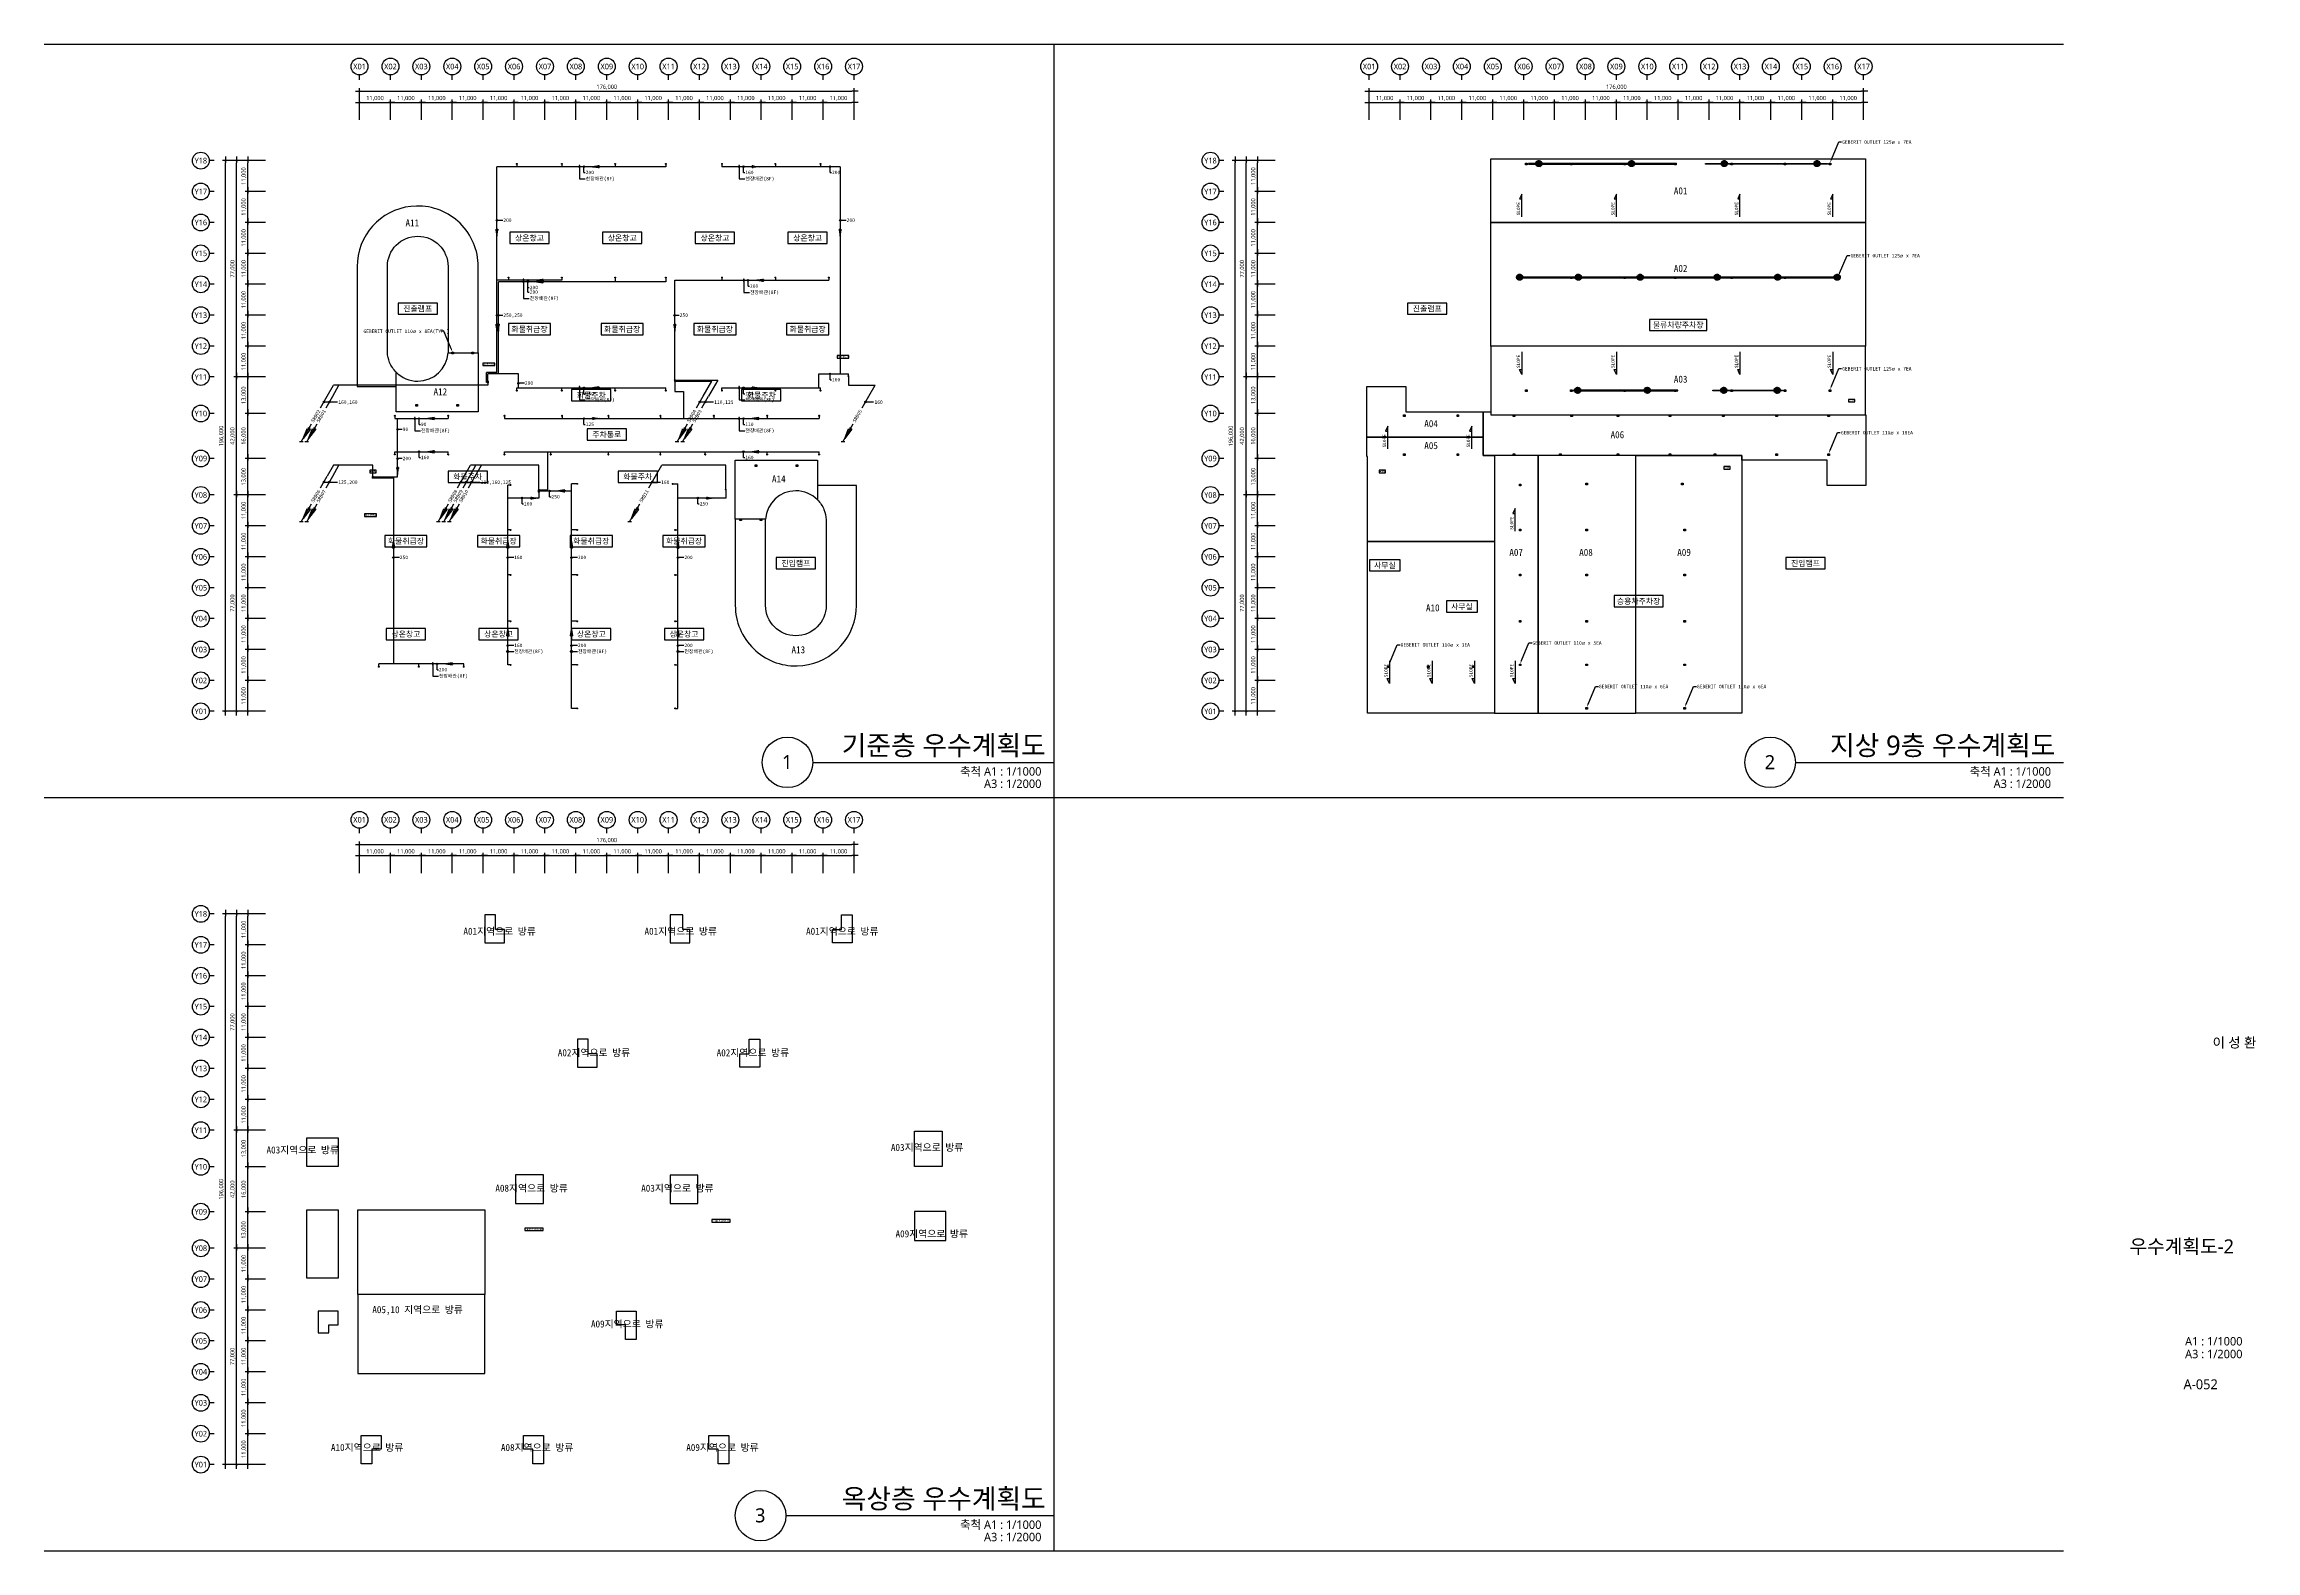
# Model space of a CAD drawing. Header units: millimetres. Extents: x 5104319 to 7084979, y 3076390 to 3633130.
# Drawn here: x 5944319 to 6731528, y 3096930 to 3633130 of the extents above; entities that cross this region are included whole.
import ezdxf
from ezdxf.enums import TextEntityAlignment as Align

# ---------------------------------------------------------------- set-up
doc = ezdxf.new("R2010")
doc.units = ezdxf.units.MM
doc.header["$PDMODE"] = 1
doc.linetypes.add('HID', pattern=[2.3, 1.5, -0.8])
doc.layers.get('Defpoints').update_dxf_attribs({"color": 140})
for name, color, linetype in [('!!트렌치', 10, 'Continuous'), ('AA-SYMB', 1, 'Continuous'), ('AA-TEX-3', 3, 'Continuous'), ('ARCH', 8, 'Continuous'), ('사이포닉', 3, 'Continuous'), ('사이포닉0', 3, 'Continuous'), ('사이포닉1', 3, 'Continuous'), ('우수면적', 1, 'Continuous')]:
    doc.layers.add(name, color=color, linetype=linetype)
for name, color, linetype, lineweight in [('A-AXIS-BUBL', 7, 'Continuous', 25), ('A-BORD-TEXT', 3, 'Continuous', 25), ('A-DIMS', 7, 'Continuous', 25), ('A-XXXX-SYMB', 7, 'Continuous', 25), ('A-XXXX-TXT1', 3, 'Continuous', 25), ('A-XXXX-TXT2', 3, 'Continuous', 25)]:
    doc.layers.add(name, color=color, linetype=linetype, lineweight=lineweight)
doc.styles.add('HY울릉도L', font='')
doc.styles.add('XR-평면도$0$맑은 고딕', font='malgun.ttf')
doc.styles.add('돋움체', font='')
doc.styles.add('맑은고딕', font='malgun.ttf')
doc.styles.add('사이포닉', font='')
doc.styles.get('HY울릉도L').set_extended_font_data('Dotum')
doc.styles.get('돋움체').set_extended_font_data('DotumChe')
doc.styles.get('사이포닉').set_extended_font_data('GulimChe')
doc.dimstyles.new('CDIM', dxfattribs={"dimtxt": 3, "dimasz": 1.5, "dimexe": 2, "dimexo": 1, "dimgap": 1, "dimtad": 1, "dimdec": 0, "dimrnd": 0.5, "dimzin": 0, "dimdsep": 32, "dimlunit": 6, "dimtxsty": 'HY울릉도L', "dimblk1": '_CIDOT', "dimblk2": '_CIDOT', "dimsah": 1, "dimcen": 5.5, "dimclrd": 2, "dimclre": 2, "dimclrt": 7, "dimadec": 0, "dimazin": 0, "dimtfac": 1, "dimtdec": 0, "dimtix": 1, "dimtmove": 2, "dimatfit": 1, "dimldrblk": '_CIDOT', "dimfxl": 1, "dimtolj": 1, "dimtzin": 0, "dimlwd": -1, "dimarcsym": 0})
pattern_1 = [(90, (72700, -81950), (-317.5, 2e-14), [])]
pattern_2 = [(45, (62016.24, 2647.49), (-112.2532, 112.2532), [])]
pattern_3 = [(45, (62016.24, 2447.49), (-112.2532, 112.2532), [])]
pattern_4 = [(45, (57016.24, 2447.49), (-112.2532, 112.2532), [])]

# ---------------------------------------------------------------- blocks, each defined once
blk = doc.blocks.new('_CIDOT')
at = {"color": 0, "linetype": 'ByBlock'}
blk.add_line((2, 0), (-1, 0), dxfattribs=at)
at = {"color": 0, "linetype": 'ByBlock', "const_width": 0.5}
blk.add_lwpolyline([(-0.25, 0, 1), (0.25, 0, 1)], format="xyb", close=True, dxfattribs=at)
blk = doc.blocks.new('*D8')
at = {"layer": 'A-DIMS', "lineweight": -2, "transparency": 16777216}
for p, q in [((93193, 67121), (85943, 67121)), ((93193, 56121), (85943, 56121))]:
    blk.add_line(p, q, dxfattribs=at)
at = {"layer": 'A-DIMS', "transparency": 16777216}
blk.add_line((86943, 56871), (86943, 66371), dxfattribs=at)
at = {"layer": 'Defpoints', "color": 0, "transparency": 16777216}
for p in [(86943, 67121), (93693, 67121), (93693, 56121)]:
    blk.add_point(p, dxfattribs=at)
at = {"layer": 'A-DIMS', "transparency": 16777216, "xscale": 750, "yscale": 750, "zscale": 750}
for p, rotation in [((86943, 67121), 90), ((86943, 56121), 270)]:
    blk.add_blockref('_CIDOT', p, dxfattribs=dict(at, rotation=rotation))
at = {"layer": 'A-DIMS', "color": 3, "transparency": 16777216, "insert": (85538, 61621), "char_height": 1500, "attachment_point": 5, "rotation": 90, "style": '맑은고딕'}
blk.add_mtext('\\A1;11,000', dxfattribs=at)
blk = doc.blocks.new('*D9')
at = {"layer": 'A-DIMS', "lineweight": -2, "transparency": 16777216}
for p, q in [((93193, 78121), (85943, 78121)), ((93193, 67121), (85943, 67121))]:
    blk.add_line(p, q, dxfattribs=at)
at = {"layer": 'A-DIMS', "transparency": 16777216}
blk.add_line((86943, 67871), (86943, 77371), dxfattribs=at)
at = {"layer": 'Defpoints', "color": 0, "transparency": 16777216}
for p in [(86943, 78121), (93693, 78121), (93693, 67121)]:
    blk.add_point(p, dxfattribs=at)
at = {"layer": 'A-DIMS', "transparency": 16777216, "xscale": 750, "yscale": 750, "zscale": 750}
for p, rotation in [((86943, 78121), 90), ((86943, 67121), 270)]:
    blk.add_blockref('_CIDOT', p, dxfattribs=dict(at, rotation=rotation))
at = {"layer": 'A-DIMS', "color": 3, "transparency": 16777216, "insert": (85538, 72621), "char_height": 1500, "attachment_point": 5, "rotation": 90, "style": '맑은고딕'}
blk.add_mtext('\\A1;11,000', dxfattribs=at)
blk = doc.blocks.new('*D10')
at = {"layer": 'A-DIMS', "lineweight": -2, "transparency": 16777216}
for p, q in [((93193, 89121), (85943, 89121)), ((93193, 78121), (85943, 78121))]:
    blk.add_line(p, q, dxfattribs=at)
at = {"layer": 'A-DIMS', "transparency": 16777216}
blk.add_line((86943, 78871), (86943, 88371), dxfattribs=at)
at = {"layer": 'Defpoints', "color": 0, "transparency": 16777216}
for p in [(86943, 89121), (93693, 89121), (93693, 78121)]:
    blk.add_point(p, dxfattribs=at)
at = {"layer": 'A-DIMS', "transparency": 16777216, "xscale": 750, "yscale": 750, "zscale": 750}
for p, rotation in [((86943, 89121), 90), ((86943, 78121), 270)]:
    blk.add_blockref('_CIDOT', p, dxfattribs=dict(at, rotation=rotation))
at = {"layer": 'A-DIMS', "color": 3, "transparency": 16777216, "insert": (85538, 83621), "char_height": 1500, "attachment_point": 5, "rotation": 90, "style": '맑은고딕'}
blk.add_mtext('\\A1;11,000', dxfattribs=at)
blk = doc.blocks.new('*D11')
at = {"layer": 'A-DIMS', "lineweight": -2, "transparency": 16777216}
for p, q in [((93193, 100121), (85943, 100121)), ((93193, 89121), (85943, 89121))]:
    blk.add_line(p, q, dxfattribs=at)
at = {"layer": 'A-DIMS', "transparency": 16777216}
blk.add_line((86943, 89871), (86943, 99371), dxfattribs=at)
at = {"layer": 'Defpoints', "color": 0, "transparency": 16777216}
for p in [(86943, 100121), (93693, 100121), (93693, 89121)]:
    blk.add_point(p, dxfattribs=at)
at = {"layer": 'A-DIMS', "transparency": 16777216, "xscale": 750, "yscale": 750, "zscale": 750}
for p, rotation in [((86943, 100121), 90), ((86943, 89121), 270)]:
    blk.add_blockref('_CIDOT', p, dxfattribs=dict(at, rotation=rotation))
at = {"layer": 'A-DIMS', "color": 3, "transparency": 16777216, "insert": (85538, 94621), "char_height": 1500, "attachment_point": 5, "rotation": 90, "style": '맑은고딕'}
blk.add_mtext('\\A1;11,000', dxfattribs=at)
blk = doc.blocks.new('*D12')
at = {"layer": 'A-DIMS', "lineweight": -2, "transparency": 16777216}
for p, q in [((93193, 111121), (85943, 111121)), ((93193, 100121), (85943, 100121))]:
    blk.add_line(p, q, dxfattribs=at)
at = {"layer": 'A-DIMS', "transparency": 16777216}
blk.add_line((86943, 100871), (86943, 110371), dxfattribs=at)
at = {"layer": 'Defpoints', "color": 0, "transparency": 16777216}
for p in [(86943, 111121), (93693, 111121), (93693, 100121)]:
    blk.add_point(p, dxfattribs=at)
at = {"layer": 'A-DIMS', "transparency": 16777216, "xscale": 750, "yscale": 750, "zscale": 750}
for p, rotation in [((86943, 111121), 90), ((86943, 100121), 270)]:
    blk.add_blockref('_CIDOT', p, dxfattribs=dict(at, rotation=rotation))
at = {"layer": 'A-DIMS', "color": 3, "transparency": 16777216, "insert": (85538, 105621), "char_height": 1500, "attachment_point": 5, "rotation": 90, "style": '맑은고딕'}
blk.add_mtext('\\A1;11,000', dxfattribs=at)
blk = doc.blocks.new('*D13')
at = {"layer": 'A-DIMS', "lineweight": -2, "transparency": 16777216}
for p, q in [((93193, 122121), (85943, 122121)), ((93193, 111121), (85943, 111121))]:
    blk.add_line(p, q, dxfattribs=at)
at = {"layer": 'A-DIMS', "transparency": 16777216}
blk.add_line((86943, 111871), (86943, 121371), dxfattribs=at)
at = {"layer": 'Defpoints', "color": 0, "transparency": 16777216}
for p in [(86943, 122121), (93693, 122121), (93693, 111121)]:
    blk.add_point(p, dxfattribs=at)
at = {"layer": 'A-DIMS', "transparency": 16777216, "xscale": 750, "yscale": 750, "zscale": 750}
for p, rotation in [((86943, 122121), 90), ((86943, 111121), 270)]:
    blk.add_blockref('_CIDOT', p, dxfattribs=dict(at, rotation=rotation))
at = {"layer": 'A-DIMS', "color": 3, "transparency": 16777216, "insert": (85538, 116621), "char_height": 1500, "attachment_point": 5, "rotation": 90, "style": '맑은고딕'}
blk.add_mtext('\\A1;11,000', dxfattribs=at)
blk = doc.blocks.new('*D14')
at = {"layer": 'A-DIMS', "lineweight": -2, "transparency": 16777216}
for p, q in [((93193, 135121), (85943, 135121)), ((93193, 122121), (85943, 122121))]:
    blk.add_line(p, q, dxfattribs=at)
at = {"layer": 'A-DIMS', "transparency": 16777216}
blk.add_line((86943, 122871), (86943, 134371), dxfattribs=at)
at = {"layer": 'Defpoints', "color": 0, "transparency": 16777216}
for p in [(86943, 135121), (93693, 135121), (93693, 122121)]:
    blk.add_point(p, dxfattribs=at)
at = {"layer": 'A-DIMS', "transparency": 16777216, "xscale": 750, "yscale": 750, "zscale": 750}
for p, rotation in [((86943, 135121), 90), ((86943, 122121), 270)]:
    blk.add_blockref('_CIDOT', p, dxfattribs=dict(at, rotation=rotation))
at = {"layer": 'A-DIMS', "color": 3, "transparency": 16777216, "insert": (85538, 128621), "char_height": 1500, "attachment_point": 5, "rotation": 90, "style": '맑은고딕'}
blk.add_mtext('\\A1;13,000', dxfattribs=at)
blk = doc.blocks.new('*D15')
at = {"layer": 'A-DIMS', "lineweight": -2, "transparency": 16777216}
for p, q in [((93193, 151121), (85943, 151121)), ((93193, 135121), (85943, 135121))]:
    blk.add_line(p, q, dxfattribs=at)
at = {"layer": 'A-DIMS', "transparency": 16777216}
blk.add_line((86943, 135871), (86943, 150371), dxfattribs=at)
at = {"layer": 'Defpoints', "color": 0, "transparency": 16777216}
for p in [(86943, 151121), (93693, 151121), (93693, 135121)]:
    blk.add_point(p, dxfattribs=at)
at = {"layer": 'A-DIMS', "transparency": 16777216, "xscale": 750, "yscale": 750, "zscale": 750}
for p, rotation in [((86943, 151121), 90), ((86943, 135121), 270)]:
    blk.add_blockref('_CIDOT', p, dxfattribs=dict(at, rotation=rotation))
at = {"layer": 'A-DIMS', "color": 3, "transparency": 16777216, "insert": (85538, 143121), "char_height": 1500, "attachment_point": 5, "rotation": 90, "style": '맑은고딕'}
blk.add_mtext('\\A1;16,000', dxfattribs=at)
blk = doc.blocks.new('*D16')
at = {"layer": 'A-DIMS', "lineweight": -2, "transparency": 16777216}
for p, q in [((93193, 164121), (85943, 164121)), ((93193, 151121), (85943, 151121))]:
    blk.add_line(p, q, dxfattribs=at)
at = {"layer": 'A-DIMS', "transparency": 16777216}
blk.add_line((86943, 151871), (86943, 163371), dxfattribs=at)
at = {"layer": 'Defpoints', "color": 0, "transparency": 16777216}
for p in [(86943, 164121), (93693, 164121), (93693, 151121)]:
    blk.add_point(p, dxfattribs=at)
at = {"layer": 'A-DIMS', "transparency": 16777216, "xscale": 750, "yscale": 750, "zscale": 750}
for p, rotation in [((86943, 164121), 90), ((86943, 151121), 270)]:
    blk.add_blockref('_CIDOT', p, dxfattribs=dict(at, rotation=rotation))
at = {"layer": 'A-DIMS', "color": 3, "transparency": 16777216, "insert": (85538, 157621), "char_height": 1500, "attachment_point": 5, "rotation": 90, "style": '맑은고딕'}
blk.add_mtext('\\A1;13,000', dxfattribs=at)
blk = doc.blocks.new('*D17')
at = {"layer": 'A-DIMS', "lineweight": -2, "transparency": 16777216}
for p, q in [((93193, 175121), (85943, 175121)), ((93193, 164121), (85943, 164121))]:
    blk.add_line(p, q, dxfattribs=at)
at = {"layer": 'A-DIMS', "transparency": 16777216}
blk.add_line((86943, 164871), (86943, 174371), dxfattribs=at)
at = {"layer": 'Defpoints', "color": 0, "transparency": 16777216}
for p in [(86943, 175121), (93693, 175121), (93693, 164121)]:
    blk.add_point(p, dxfattribs=at)
at = {"layer": 'A-DIMS', "transparency": 16777216, "xscale": 750, "yscale": 750, "zscale": 750}
for p, rotation in [((86943, 175121), 90), ((86943, 164121), 270)]:
    blk.add_blockref('_CIDOT', p, dxfattribs=dict(at, rotation=rotation))
at = {"layer": 'A-DIMS', "color": 3, "transparency": 16777216, "insert": (85538, 169621), "char_height": 1500, "attachment_point": 5, "rotation": 90, "style": '맑은고딕'}
blk.add_mtext('\\A1;11,000', dxfattribs=at)
blk = doc.blocks.new('*D18')
at = {"layer": 'A-DIMS', "lineweight": -2, "transparency": 16777216}
for p, q in [((93193, 186121), (85943, 186121)), ((93193, 175121), (85943, 175121))]:
    blk.add_line(p, q, dxfattribs=at)
at = {"layer": 'A-DIMS', "transparency": 16777216}
blk.add_line((86943, 175871), (86943, 185371), dxfattribs=at)
at = {"layer": 'Defpoints', "color": 0, "transparency": 16777216}
for p in [(86943, 186121), (93693, 186121), (93693, 175121)]:
    blk.add_point(p, dxfattribs=at)
at = {"layer": 'A-DIMS', "transparency": 16777216, "xscale": 750, "yscale": 750, "zscale": 750}
for p, rotation in [((86943, 186121), 90), ((86943, 175121), 270)]:
    blk.add_blockref('_CIDOT', p, dxfattribs=dict(at, rotation=rotation))
at = {"layer": 'A-DIMS', "color": 3, "transparency": 16777216, "insert": (85538, 180621), "char_height": 1500, "attachment_point": 5, "rotation": 90, "style": '맑은고딕'}
blk.add_mtext('\\A1;11,000', dxfattribs=at)
blk = doc.blocks.new('*D19')
at = {"layer": 'A-DIMS', "lineweight": -2, "transparency": 16777216}
for p, q in [((93193, 197121), (85943, 197121)), ((93193, 186121), (85943, 186121))]:
    blk.add_line(p, q, dxfattribs=at)
at = {"layer": 'A-DIMS', "transparency": 16777216}
blk.add_line((86943, 186871), (86943, 196371), dxfattribs=at)
at = {"layer": 'Defpoints', "color": 0, "transparency": 16777216}
for p in [(86943, 197121), (93693, 197121), (93693, 186121)]:
    blk.add_point(p, dxfattribs=at)
at = {"layer": 'A-DIMS', "transparency": 16777216, "xscale": 750, "yscale": 750, "zscale": 750}
for p, rotation in [((86943, 197121), 90), ((86943, 186121), 270)]:
    blk.add_blockref('_CIDOT', p, dxfattribs=dict(at, rotation=rotation))
at = {"layer": 'A-DIMS', "color": 3, "transparency": 16777216, "insert": (85538, 191621), "char_height": 1500, "attachment_point": 5, "rotation": 90, "style": '맑은고딕'}
blk.add_mtext('\\A1;11,000', dxfattribs=at)
blk = doc.blocks.new('*D20')
at = {"layer": 'A-DIMS', "lineweight": -2, "transparency": 16777216}
for p, q in [((93193, 208121), (85943, 208121)), ((93193, 197121), (85943, 197121))]:
    blk.add_line(p, q, dxfattribs=at)
at = {"layer": 'A-DIMS', "transparency": 16777216}
blk.add_line((86943, 197871), (86943, 207371), dxfattribs=at)
at = {"layer": 'Defpoints', "color": 0, "transparency": 16777216}
for p in [(86943, 208121), (93693, 208121), (93693, 197121)]:
    blk.add_point(p, dxfattribs=at)
at = {"layer": 'A-DIMS', "transparency": 16777216, "xscale": 750, "yscale": 750, "zscale": 750}
for p, rotation in [((86943, 208121), 90), ((86943, 197121), 270)]:
    blk.add_blockref('_CIDOT', p, dxfattribs=dict(at, rotation=rotation))
at = {"layer": 'A-DIMS', "color": 3, "transparency": 16777216, "insert": (85538, 202621), "char_height": 1500, "attachment_point": 5, "rotation": 90, "style": '맑은고딕'}
blk.add_mtext('\\A1;11,000', dxfattribs=at)
blk = doc.blocks.new('*D21')
at = {"layer": 'A-DIMS', "lineweight": -2, "transparency": 16777216}
for p, q in [((93193, 219121), (85943, 219121)), ((93193, 208121), (85943, 208121))]:
    blk.add_line(p, q, dxfattribs=at)
at = {"layer": 'A-DIMS', "transparency": 16777216}
blk.add_line((86943, 208871), (86943, 218371), dxfattribs=at)
at = {"layer": 'Defpoints', "color": 0, "transparency": 16777216}
for p in [(86943, 219121), (93693, 219121), (93693, 208121)]:
    blk.add_point(p, dxfattribs=at)
at = {"layer": 'A-DIMS', "transparency": 16777216, "xscale": 750, "yscale": 750, "zscale": 750}
for p, rotation in [((86943, 219121), 90), ((86943, 208121), 270)]:
    blk.add_blockref('_CIDOT', p, dxfattribs=dict(at, rotation=rotation))
at = {"layer": 'A-DIMS', "color": 3, "transparency": 16777216, "insert": (85538, 213621), "char_height": 1500, "attachment_point": 5, "rotation": 90, "style": '맑은고딕'}
blk.add_mtext('\\A1;11,000', dxfattribs=at)
blk = doc.blocks.new('*D22')
at = {"layer": 'A-DIMS', "lineweight": -2, "transparency": 16777216}
for p, q in [((93193, 230121), (85943, 230121)), ((93193, 219121), (85943, 219121))]:
    blk.add_line(p, q, dxfattribs=at)
at = {"layer": 'A-DIMS', "transparency": 16777216}
blk.add_line((86943, 219871), (86943, 229371), dxfattribs=at)
at = {"layer": 'Defpoints', "color": 0, "transparency": 16777216}
for p in [(86943, 230121), (93693, 230121), (93693, 219121)]:
    blk.add_point(p, dxfattribs=at)
at = {"layer": 'A-DIMS', "transparency": 16777216, "xscale": 750, "yscale": 750, "zscale": 750}
for p, rotation in [((86943, 230121), 90), ((86943, 219121), 270)]:
    blk.add_blockref('_CIDOT', p, dxfattribs=dict(at, rotation=rotation))
at = {"layer": 'A-DIMS', "color": 3, "transparency": 16777216, "insert": (85538, 224621), "char_height": 1500, "attachment_point": 5, "rotation": 90, "style": '맑은고딕'}
blk.add_mtext('\\A1;11,000', dxfattribs=at)
blk = doc.blocks.new('*D23')
at = {"layer": 'A-DIMS', "lineweight": -2, "transparency": 16777216}
for p, q in [((93193, 241121), (85943, 241121)), ((93193, 230121), (85943, 230121))]:
    blk.add_line(p, q, dxfattribs=at)
at = {"layer": 'A-DIMS', "transparency": 16777216}
blk.add_line((86943, 230871), (86943, 240371), dxfattribs=at)
at = {"layer": 'Defpoints', "color": 0, "transparency": 16777216}
for p in [(86943, 241121), (93693, 241121), (93693, 230121)]:
    blk.add_point(p, dxfattribs=at)
at = {"layer": 'A-DIMS', "transparency": 16777216, "xscale": 750, "yscale": 750, "zscale": 750}
for p, rotation in [((86943, 241121), 90), ((86943, 230121), 270)]:
    blk.add_blockref('_CIDOT', p, dxfattribs=dict(at, rotation=rotation))
at = {"layer": 'A-DIMS', "color": 3, "transparency": 16777216, "insert": (85538, 235621), "char_height": 1500, "attachment_point": 5, "rotation": 90, "style": '맑은고딕'}
blk.add_mtext('\\A1;11,000', dxfattribs=at)
blk = doc.blocks.new('*D24')
at = {"layer": 'A-DIMS', "lineweight": -2, "transparency": 16777216}
for p, q in [((93193, 122121), (81943, 122121)), ((93193, 45121), (81943, 45121))]:
    blk.add_line(p, q, dxfattribs=at)
at = {"layer": 'A-DIMS', "transparency": 16777216}
blk.add_line((82943, 45871), (82943, 121371), dxfattribs=at)
at = {"layer": 'Defpoints', "color": 0, "transparency": 16777216}
for p in [(82943, 122121), (93693, 122121), (93693, 45121)]:
    blk.add_point(p, dxfattribs=at)
at = {"layer": 'A-DIMS', "transparency": 16777216, "xscale": 750, "yscale": 750, "zscale": 750}
for p, rotation in [((82943, 122121), 90), ((82943, 45121), 270)]:
    blk.add_blockref('_CIDOT', p, dxfattribs=dict(at, rotation=rotation))
at = {"layer": 'A-DIMS', "color": 3, "transparency": 16777216, "insert": (81542, 83621), "char_height": 1500, "attachment_point": 5, "rotation": 90, "style": '맑은고딕'}
blk.add_mtext('\\A1;77,000', dxfattribs=at)
blk = doc.blocks.new('*D25')
at = {"layer": 'A-DIMS', "lineweight": -2, "transparency": 16777216}
for p, q in [((93193, 241121), (77943, 241121)), ((93193, 45121), (77943, 45121))]:
    blk.add_line(p, q, dxfattribs=at)
at = {"layer": 'A-DIMS', "transparency": 16777216}
blk.add_line((78943, 45871), (78943, 240371), dxfattribs=at)
at = {"layer": 'Defpoints', "color": 0, "transparency": 16777216}
for p in [(78943, 241121), (93693, 241121), (93693, 45121)]:
    blk.add_point(p, dxfattribs=at)
at = {"layer": 'A-DIMS', "transparency": 16777216, "xscale": 750, "yscale": 750, "zscale": 750}
for p, rotation in [((78943, 241121), 90), ((78943, 45121), 270)]:
    blk.add_blockref('_CIDOT', p, dxfattribs=dict(at, rotation=rotation))
at = {"layer": 'A-DIMS', "color": 3, "transparency": 16777216, "insert": (77538, 143121), "char_height": 1500, "attachment_point": 5, "rotation": 90, "style": '맑은고딕'}
blk.add_mtext('\\A1;196,000', dxfattribs=at)
blk = doc.blocks.new('*D26')
at = {"layer": 'A-DIMS', "lineweight": -2, "transparency": 16777216}
for p, q in [((93193, 56121), (85943, 56121)), ((93193, 45121), (85943, 45121))]:
    blk.add_line(p, q, dxfattribs=at)
at = {"layer": 'A-DIMS', "transparency": 16777216}
blk.add_line((86943, 45871), (86943, 55371), dxfattribs=at)
at = {"layer": 'Defpoints', "color": 0, "transparency": 16777216}
for p in [(86943, 56121), (93693, 56121), (93693, 45121)]:
    blk.add_point(p, dxfattribs=at)
at = {"layer": 'A-DIMS', "transparency": 16777216, "xscale": 750, "yscale": 750, "zscale": 750}
for p, rotation in [((86943, 56121), 90), ((86943, 45121), 270)]:
    blk.add_blockref('_CIDOT', p, dxfattribs=dict(at, rotation=rotation))
at = {"layer": 'A-DIMS', "color": 3, "transparency": 16777216, "insert": (85538, 50621), "char_height": 1500, "attachment_point": 5, "rotation": 90, "style": '맑은고딕'}
blk.add_mtext('\\A1;11,000', dxfattribs=at)
blk = doc.blocks.new('*D27')
at = {"layer": 'A-DIMS', "lineweight": -2, "transparency": 16777216}
for p, q in [((93193, 164121), (81943, 164121)), ((93193, 122121), (81943, 122121))]:
    blk.add_line(p, q, dxfattribs=at)
at = {"layer": 'A-DIMS', "transparency": 16777216}
blk.add_line((82943, 122871), (82943, 163371), dxfattribs=at)
at = {"layer": 'Defpoints', "color": 0, "transparency": 16777216}
for p in [(82943, 164121), (93693, 164121), (93693, 122121)]:
    blk.add_point(p, dxfattribs=at)
at = {"layer": 'A-DIMS', "transparency": 16777216, "xscale": 750, "yscale": 750, "zscale": 750}
for p, rotation in [((82943, 164121), 90), ((82943, 122121), 270)]:
    blk.add_blockref('_CIDOT', p, dxfattribs=dict(at, rotation=rotation))
at = {"layer": 'A-DIMS', "color": 3, "transparency": 16777216, "insert": (81542, 143121), "char_height": 1500, "attachment_point": 5, "rotation": 90, "style": '맑은고딕'}
blk.add_mtext('\\A1;42,000', dxfattribs=at)
blk = doc.blocks.new('*D28')
at = {"layer": 'A-DIMS', "lineweight": -2, "transparency": 16777216}
for p, q in [((93193, 241121), (81943, 241121)), ((93193, 164121), (81943, 164121))]:
    blk.add_line(p, q, dxfattribs=at)
at = {"layer": 'A-DIMS', "transparency": 16777216}
blk.add_line((82943, 164871), (82943, 240371), dxfattribs=at)
at = {"layer": 'Defpoints', "color": 0, "transparency": 16777216}
for p in [(82943, 241121), (93693, 241121), (93693, 164121)]:
    blk.add_point(p, dxfattribs=at)
at = {"layer": 'A-DIMS', "transparency": 16777216, "xscale": 750, "yscale": 750, "zscale": 750}
for p, rotation in [((82943, 241121), 90), ((82943, 164121), 270)]:
    blk.add_blockref('_CIDOT', p, dxfattribs=dict(at, rotation=rotation))
at = {"layer": 'A-DIMS', "color": 3, "transparency": 16777216, "insert": (81542, 202621), "char_height": 1500, "attachment_point": 5, "rotation": 90, "style": '맑은고딕'}
blk.add_mtext('\\A1;77,000', dxfattribs=at)
blk = doc.blocks.new('*D29')
at = {"layer": 'A-DIMS', "lineweight": -2, "transparency": 16777216}
for p, q in [((148693, 255621), (148693, 262871)), ((159693, 255621), (159693, 262871))]:
    blk.add_line(p, q, dxfattribs=at)
at = {"layer": 'A-DIMS', "transparency": 16777216}
blk.add_line((149443, 261871), (158943, 261871), dxfattribs=at)
at = {"layer": 'Defpoints', "color": 0, "transparency": 16777216}
for p in [(159693, 261871), (148693, 255121), (159693, 255121)]:
    blk.add_point(p, dxfattribs=at)
at = {"layer": 'A-DIMS', "transparency": 16777216, "xscale": 750, "yscale": 750, "zscale": 750, "rotation": 180}
blk.add_blockref('_CIDOT', (148693, 261871), dxfattribs=at)
at = {"layer": 'A-DIMS', "transparency": 16777216, "xscale": 750, "yscale": 750, "zscale": 750}
blk.add_blockref('_CIDOT', (159693, 261871), dxfattribs=at)
at = {"layer": 'A-DIMS', "color": 3, "transparency": 16777216, "insert": (154193, 263275), "char_height": 1500, "attachment_point": 5, "style": '맑은고딕'}
blk.add_mtext('\\A1;11,000', dxfattribs=at)
blk = doc.blocks.new('*D30')
at = {"layer": 'A-DIMS', "lineweight": -2, "transparency": 16777216}
for p, q in [((159693, 255621), (159693, 262871)), ((170693, 255621), (170693, 262871))]:
    blk.add_line(p, q, dxfattribs=at)
at = {"layer": 'A-DIMS', "transparency": 16777216}
blk.add_line((160443, 261871), (169943, 261871), dxfattribs=at)
at = {"layer": 'Defpoints', "color": 0, "transparency": 16777216}
for p in [(170693, 261871), (159693, 255121), (170693, 255121)]:
    blk.add_point(p, dxfattribs=at)
at = {"layer": 'A-DIMS', "transparency": 16777216, "xscale": 750, "yscale": 750, "zscale": 750, "rotation": 180}
blk.add_blockref('_CIDOT', (159693, 261871), dxfattribs=at)
at = {"layer": 'A-DIMS', "transparency": 16777216, "xscale": 750, "yscale": 750, "zscale": 750}
blk.add_blockref('_CIDOT', (170693, 261871), dxfattribs=at)
at = {"layer": 'A-DIMS', "color": 3, "transparency": 16777216, "insert": (165193, 263275), "char_height": 1500, "attachment_point": 5, "style": '맑은고딕'}
blk.add_mtext('\\A1;11,000', dxfattribs=at)
blk = doc.blocks.new('*D31')
at = {"layer": 'A-DIMS', "lineweight": -2, "transparency": 16777216}
for p, q in [((170693, 255621), (170693, 262871)), ((181693, 255621), (181693, 262871))]:
    blk.add_line(p, q, dxfattribs=at)
at = {"layer": 'A-DIMS', "transparency": 16777216}
blk.add_line((171443, 261871), (180943, 261871), dxfattribs=at)
at = {"layer": 'Defpoints', "color": 0, "transparency": 16777216}
for p in [(181693, 261871), (170693, 255121), (181693, 255121)]:
    blk.add_point(p, dxfattribs=at)
at = {"layer": 'A-DIMS', "transparency": 16777216, "xscale": 750, "yscale": 750, "zscale": 750, "rotation": 180}
blk.add_blockref('_CIDOT', (170693, 261871), dxfattribs=at)
at = {"layer": 'A-DIMS', "transparency": 16777216, "xscale": 750, "yscale": 750, "zscale": 750}
blk.add_blockref('_CIDOT', (181693, 261871), dxfattribs=at)
at = {"layer": 'A-DIMS', "color": 3, "transparency": 16777216, "insert": (176193, 263275), "char_height": 1500, "attachment_point": 5, "style": '맑은고딕'}
blk.add_mtext('\\A1;11,000', dxfattribs=at)
blk = doc.blocks.new('*D32')
at = {"layer": 'A-DIMS', "lineweight": -2, "transparency": 16777216}
for p, q in [((181693, 255621), (181693, 262871)), ((192693, 255621), (192693, 262871))]:
    blk.add_line(p, q, dxfattribs=at)
at = {"layer": 'A-DIMS', "transparency": 16777216}
blk.add_line((182443, 261871), (191943, 261871), dxfattribs=at)
at = {"layer": 'Defpoints', "color": 0, "transparency": 16777216}
for p in [(192693, 261871), (181693, 255121), (192693, 255121)]:
    blk.add_point(p, dxfattribs=at)
at = {"layer": 'A-DIMS', "transparency": 16777216, "xscale": 750, "yscale": 750, "zscale": 750, "rotation": 180}
blk.add_blockref('_CIDOT', (181693, 261871), dxfattribs=at)
at = {"layer": 'A-DIMS', "transparency": 16777216, "xscale": 750, "yscale": 750, "zscale": 750}
blk.add_blockref('_CIDOT', (192693, 261871), dxfattribs=at)
at = {"layer": 'A-DIMS', "color": 3, "transparency": 16777216, "insert": (187193, 263275), "char_height": 1500, "attachment_point": 5, "style": '맑은고딕'}
blk.add_mtext('\\A1;11,000', dxfattribs=at)
blk = doc.blocks.new('*D33')
at = {"layer": 'A-DIMS', "lineweight": -2, "transparency": 16777216}
for p, q in [((192693, 255621), (192693, 262871)), ((203693, 255621), (203693, 262871))]:
    blk.add_line(p, q, dxfattribs=at)
at = {"layer": 'A-DIMS', "transparency": 16777216}
blk.add_line((193443, 261871), (202943, 261871), dxfattribs=at)
at = {"layer": 'Defpoints', "color": 0, "transparency": 16777216}
for p in [(203693, 261871), (192693, 255121), (203693, 255121)]:
    blk.add_point(p, dxfattribs=at)
at = {"layer": 'A-DIMS', "transparency": 16777216, "xscale": 750, "yscale": 750, "zscale": 750, "rotation": 180}
blk.add_blockref('_CIDOT', (192693, 261871), dxfattribs=at)
at = {"layer": 'A-DIMS', "transparency": 16777216, "xscale": 750, "yscale": 750, "zscale": 750}
blk.add_blockref('_CIDOT', (203693, 261871), dxfattribs=at)
at = {"layer": 'A-DIMS', "color": 3, "transparency": 16777216, "insert": (198193, 263275), "char_height": 1500, "attachment_point": 5, "style": '맑은고딕'}
blk.add_mtext('\\A1;11,000', dxfattribs=at)
blk = doc.blocks.new('*D34')
at = {"layer": 'A-DIMS', "lineweight": -2, "transparency": 16777216}
for p, q in [((203693, 255621), (203693, 262871)), ((214693, 255621), (214693, 262871))]:
    blk.add_line(p, q, dxfattribs=at)
at = {"layer": 'A-DIMS', "transparency": 16777216}
blk.add_line((204443, 261871), (213943, 261871), dxfattribs=at)
at = {"layer": 'Defpoints', "color": 0, "transparency": 16777216}
for p in [(214693, 261871), (203693, 255121), (214693, 255121)]:
    blk.add_point(p, dxfattribs=at)
at = {"layer": 'A-DIMS', "transparency": 16777216, "xscale": 750, "yscale": 750, "zscale": 750, "rotation": 180}
blk.add_blockref('_CIDOT', (203693, 261871), dxfattribs=at)
at = {"layer": 'A-DIMS', "transparency": 16777216, "xscale": 750, "yscale": 750, "zscale": 750}
blk.add_blockref('_CIDOT', (214693, 261871), dxfattribs=at)
at = {"layer": 'A-DIMS', "color": 3, "transparency": 16777216, "insert": (209193, 263275), "char_height": 1500, "attachment_point": 5, "style": '맑은고딕'}
blk.add_mtext('\\A1;11,000', dxfattribs=at)
blk = doc.blocks.new('*D35')
at = {"layer": 'A-DIMS', "lineweight": -2, "transparency": 16777216}
for p, q in [((214693, 255621), (214693, 262871)), ((225693, 255621), (225693, 262871))]:
    blk.add_line(p, q, dxfattribs=at)
at = {"layer": 'A-DIMS', "transparency": 16777216}
blk.add_line((215443, 261871), (224943, 261871), dxfattribs=at)
at = {"layer": 'Defpoints', "color": 0, "transparency": 16777216}
for p in [(225693, 261871), (214693, 255121), (225693, 255121)]:
    blk.add_point(p, dxfattribs=at)
at = {"layer": 'A-DIMS', "transparency": 16777216, "xscale": 750, "yscale": 750, "zscale": 750, "rotation": 180}
blk.add_blockref('_CIDOT', (214693, 261871), dxfattribs=at)
at = {"layer": 'A-DIMS', "transparency": 16777216, "xscale": 750, "yscale": 750, "zscale": 750}
blk.add_blockref('_CIDOT', (225693, 261871), dxfattribs=at)
at = {"layer": 'A-DIMS', "color": 3, "transparency": 16777216, "insert": (220193, 263275), "char_height": 1500, "attachment_point": 5, "style": '맑은고딕'}
blk.add_mtext('\\A1;11,000', dxfattribs=at)
blk = doc.blocks.new('*D36')
at = {"layer": 'A-DIMS', "lineweight": -2, "transparency": 16777216}
for p, q in [((225693, 255621), (225693, 262871)), ((236693, 255621), (236693, 262871))]:
    blk.add_line(p, q, dxfattribs=at)
at = {"layer": 'A-DIMS', "transparency": 16777216}
blk.add_line((226443, 261871), (235943, 261871), dxfattribs=at)
at = {"layer": 'Defpoints', "color": 0, "transparency": 16777216}
for p in [(236693, 261871), (225693, 255121), (236693, 255121)]:
    blk.add_point(p, dxfattribs=at)
at = {"layer": 'A-DIMS', "transparency": 16777216, "xscale": 750, "yscale": 750, "zscale": 750, "rotation": 180}
blk.add_blockref('_CIDOT', (225693, 261871), dxfattribs=at)
at = {"layer": 'A-DIMS', "transparency": 16777216, "xscale": 750, "yscale": 750, "zscale": 750}
blk.add_blockref('_CIDOT', (236693, 261871), dxfattribs=at)
at = {"layer": 'A-DIMS', "color": 3, "transparency": 16777216, "insert": (231193, 263275), "char_height": 1500, "attachment_point": 5, "style": '맑은고딕'}
blk.add_mtext('\\A1;11,000', dxfattribs=at)
blk = doc.blocks.new('*D37')
at = {"layer": 'A-DIMS', "lineweight": -2, "transparency": 16777216}
for p, q in [((236693, 255621), (236693, 262871)), ((247693, 255621), (247693, 262871))]:
    blk.add_line(p, q, dxfattribs=at)
at = {"layer": 'A-DIMS', "transparency": 16777216}
blk.add_line((237443, 261871), (246943, 261871), dxfattribs=at)
at = {"layer": 'Defpoints', "color": 0, "transparency": 16777216}
for p in [(247693, 261871), (236693, 255121), (247693, 255121)]:
    blk.add_point(p, dxfattribs=at)
at = {"layer": 'A-DIMS', "transparency": 16777216, "xscale": 750, "yscale": 750, "zscale": 750, "rotation": 180}
blk.add_blockref('_CIDOT', (236693, 261871), dxfattribs=at)
at = {"layer": 'A-DIMS', "transparency": 16777216, "xscale": 750, "yscale": 750, "zscale": 750}
blk.add_blockref('_CIDOT', (247693, 261871), dxfattribs=at)
at = {"layer": 'A-DIMS', "color": 3, "transparency": 16777216, "insert": (242193, 263275), "char_height": 1500, "attachment_point": 5, "style": '맑은고딕'}
blk.add_mtext('\\A1;11,000', dxfattribs=at)
blk = doc.blocks.new('*D38')
at = {"layer": 'A-DIMS', "lineweight": -2, "transparency": 16777216}
for p, q in [((247693, 255621), (247693, 262871)), ((258693, 255621), (258693, 262871))]:
    blk.add_line(p, q, dxfattribs=at)
at = {"layer": 'A-DIMS', "transparency": 16777216}
blk.add_line((248443, 261871), (257943, 261871), dxfattribs=at)
at = {"layer": 'Defpoints', "color": 0, "transparency": 16777216}
for p in [(258693, 261871), (247693, 255121), (258693, 255121)]:
    blk.add_point(p, dxfattribs=at)
at = {"layer": 'A-DIMS', "transparency": 16777216, "xscale": 750, "yscale": 750, "zscale": 750, "rotation": 180}
blk.add_blockref('_CIDOT', (247693, 261871), dxfattribs=at)
at = {"layer": 'A-DIMS', "transparency": 16777216, "xscale": 750, "yscale": 750, "zscale": 750}
blk.add_blockref('_CIDOT', (258693, 261871), dxfattribs=at)
at = {"layer": 'A-DIMS', "color": 3, "transparency": 16777216, "insert": (253193, 263275), "char_height": 1500, "attachment_point": 5, "style": '맑은고딕'}
blk.add_mtext('\\A1;11,000', dxfattribs=at)
blk = doc.blocks.new('*D39')
at = {"layer": 'A-DIMS', "lineweight": -2, "transparency": 16777216}
for p, q in [((258693, 255621), (258693, 262871)), ((269693, 255621), (269693, 262871))]:
    blk.add_line(p, q, dxfattribs=at)
at = {"layer": 'A-DIMS', "transparency": 16777216}
blk.add_line((259443, 261871), (268943, 261871), dxfattribs=at)
at = {"layer": 'Defpoints', "color": 0, "transparency": 16777216}
for p in [(269693, 261871), (258693, 255121), (269693, 255121)]:
    blk.add_point(p, dxfattribs=at)
at = {"layer": 'A-DIMS', "transparency": 16777216, "xscale": 750, "yscale": 750, "zscale": 750, "rotation": 180}
blk.add_blockref('_CIDOT', (258693, 261871), dxfattribs=at)
at = {"layer": 'A-DIMS', "transparency": 16777216, "xscale": 750, "yscale": 750, "zscale": 750}
blk.add_blockref('_CIDOT', (269693, 261871), dxfattribs=at)
at = {"layer": 'A-DIMS', "color": 3, "transparency": 16777216, "insert": (264193, 263275), "char_height": 1500, "attachment_point": 5, "style": '맑은고딕'}
blk.add_mtext('\\A1;11,000', dxfattribs=at)
blk = doc.blocks.new('*D40')
at = {"layer": 'A-DIMS', "lineweight": -2, "transparency": 16777216}
for p, q in [((269693, 255621), (269693, 262871)), ((280693, 255621), (280693, 262871))]:
    blk.add_line(p, q, dxfattribs=at)
at = {"layer": 'A-DIMS', "transparency": 16777216}
blk.add_line((270443, 261871), (279943, 261871), dxfattribs=at)
at = {"layer": 'Defpoints', "color": 0, "transparency": 16777216}
for p in [(280693, 261871), (269693, 255121), (280693, 255121)]:
    blk.add_point(p, dxfattribs=at)
at = {"layer": 'A-DIMS', "transparency": 16777216, "xscale": 750, "yscale": 750, "zscale": 750, "rotation": 180}
blk.add_blockref('_CIDOT', (269693, 261871), dxfattribs=at)
at = {"layer": 'A-DIMS', "transparency": 16777216, "xscale": 750, "yscale": 750, "zscale": 750}
blk.add_blockref('_CIDOT', (280693, 261871), dxfattribs=at)
at = {"layer": 'A-DIMS', "color": 3, "transparency": 16777216, "insert": (275193, 263275), "char_height": 1500, "attachment_point": 5, "style": '맑은고딕'}
blk.add_mtext('\\A1;11,000', dxfattribs=at)
blk = doc.blocks.new('*D41')
at = {"layer": 'A-DIMS', "lineweight": -2, "transparency": 16777216}
for p, q in [((280693, 255621), (280693, 262871)), ((291693, 255621), (291693, 262871))]:
    blk.add_line(p, q, dxfattribs=at)
at = {"layer": 'A-DIMS', "transparency": 16777216}
blk.add_line((281443, 261871), (290943, 261871), dxfattribs=at)
at = {"layer": 'Defpoints', "color": 0, "transparency": 16777216}
for p in [(291693, 261871), (280693, 255121), (291693, 255121)]:
    blk.add_point(p, dxfattribs=at)
at = {"layer": 'A-DIMS', "transparency": 16777216, "xscale": 750, "yscale": 750, "zscale": 750, "rotation": 180}
blk.add_blockref('_CIDOT', (280693, 261871), dxfattribs=at)
at = {"layer": 'A-DIMS', "transparency": 16777216, "xscale": 750, "yscale": 750, "zscale": 750}
blk.add_blockref('_CIDOT', (291693, 261871), dxfattribs=at)
at = {"layer": 'A-DIMS', "color": 3, "transparency": 16777216, "insert": (286193, 263275), "char_height": 1500, "attachment_point": 5, "style": '맑은고딕'}
blk.add_mtext('\\A1;11,000', dxfattribs=at)
blk = doc.blocks.new('*D42')
at = {"layer": 'A-DIMS', "lineweight": -2, "transparency": 16777216}
for p, q in [((126693, 255621), (126693, 266871)), ((302693, 255621), (302693, 266871))]:
    blk.add_line(p, q, dxfattribs=at)
at = {"layer": 'A-DIMS', "transparency": 16777216}
blk.add_line((127443, 265871), (301943, 265871), dxfattribs=at)
at = {"layer": 'Defpoints', "color": 0, "transparency": 16777216}
for p in [(302693, 265871), (126693, 255121), (302693, 255121)]:
    blk.add_point(p, dxfattribs=at)
at = {"layer": 'A-DIMS', "transparency": 16777216, "xscale": 750, "yscale": 750, "zscale": 750, "rotation": 180}
blk.add_blockref('_CIDOT', (126693, 265871), dxfattribs=at)
at = {"layer": 'A-DIMS', "transparency": 16777216, "xscale": 750, "yscale": 750, "zscale": 750}
blk.add_blockref('_CIDOT', (302693, 265871), dxfattribs=at)
at = {"layer": 'A-DIMS', "color": 3, "transparency": 16777216, "insert": (214693, 267275), "char_height": 1500, "attachment_point": 5, "style": '맑은고딕'}
blk.add_mtext('\\A1;176,000', dxfattribs=at)
blk = doc.blocks.new('*D43')
at = {"layer": 'A-DIMS', "lineweight": -2, "transparency": 16777216}
for p, q in [((291693, 255621), (291693, 262871)), ((302693, 255621), (302693, 262871))]:
    blk.add_line(p, q, dxfattribs=at)
at = {"layer": 'A-DIMS', "transparency": 16777216}
blk.add_line((292443, 261871), (301943, 261871), dxfattribs=at)
at = {"layer": 'Defpoints', "color": 0, "transparency": 16777216}
for p in [(302693, 261871), (291693, 255121), (302693, 255121)]:
    blk.add_point(p, dxfattribs=at)
at = {"layer": 'A-DIMS', "transparency": 16777216, "xscale": 750, "yscale": 750, "zscale": 750, "rotation": 180}
blk.add_blockref('_CIDOT', (291693, 261871), dxfattribs=at)
at = {"layer": 'A-DIMS', "transparency": 16777216, "xscale": 750, "yscale": 750, "zscale": 750}
blk.add_blockref('_CIDOT', (302693, 261871), dxfattribs=at)
at = {"layer": 'A-DIMS', "color": 3, "transparency": 16777216, "insert": (297193, 263275), "char_height": 1500, "attachment_point": 5, "style": '맑은고딕'}
blk.add_mtext('\\A1;11,000', dxfattribs=at)
blk = doc.blocks.new('*D44')
at = {"layer": 'A-DIMS', "lineweight": -2, "transparency": 16777216}
for p, q in [((126693, 255621), (126693, 262871)), ((137693, 255621), (137693, 262871))]:
    blk.add_line(p, q, dxfattribs=at)
at = {"layer": 'A-DIMS', "transparency": 16777216}
blk.add_line((127443, 261871), (136943, 261871), dxfattribs=at)
at = {"layer": 'Defpoints', "color": 0, "transparency": 16777216}
for p in [(137693, 261871), (126693, 255121), (137693, 255121)]:
    blk.add_point(p, dxfattribs=at)
at = {"layer": 'A-DIMS', "transparency": 16777216, "xscale": 750, "yscale": 750, "zscale": 750, "rotation": 180}
blk.add_blockref('_CIDOT', (126693, 261871), dxfattribs=at)
at = {"layer": 'A-DIMS', "transparency": 16777216, "xscale": 750, "yscale": 750, "zscale": 750}
blk.add_blockref('_CIDOT', (137693, 261871), dxfattribs=at)
at = {"layer": 'A-DIMS', "color": 3, "transparency": 16777216, "insert": (132193, 263275), "char_height": 1500, "attachment_point": 5, "style": '맑은고딕'}
blk.add_mtext('\\A1;11,000', dxfattribs=at)
blk = doc.blocks.new('*D45')
at = {"layer": 'A-DIMS', "lineweight": -2, "transparency": 16777216}
for p, q in [((137693, 255621), (137693, 262871)), ((148693, 255621), (148693, 262871))]:
    blk.add_line(p, q, dxfattribs=at)
at = {"layer": 'A-DIMS', "transparency": 16777216}
blk.add_line((138443, 261871), (147943, 261871), dxfattribs=at)
at = {"layer": 'Defpoints', "color": 0, "transparency": 16777216}
for p in [(148693, 261871), (137693, 255121), (148693, 255121)]:
    blk.add_point(p, dxfattribs=at)
at = {"layer": 'A-DIMS', "transparency": 16777216, "xscale": 750, "yscale": 750, "zscale": 750, "rotation": 180}
blk.add_blockref('_CIDOT', (137693, 261871), dxfattribs=at)
at = {"layer": 'A-DIMS', "transparency": 16777216, "xscale": 750, "yscale": 750, "zscale": 750}
blk.add_blockref('_CIDOT', (148693, 261871), dxfattribs=at)
at = {"layer": 'A-DIMS', "color": 3, "transparency": 16777216, "insert": (143193, 263275), "char_height": 1500, "attachment_point": 5, "style": '맑은고딕'}
blk.add_mtext('\\A1;11,000', dxfattribs=at)
blk = doc.blocks.new('글_엘리베이터기계실')
at = {"layer": 'A-XXXX-TXT2', "color": 0, "ltscale": 100}
blk.add_lwpolyline([(-3300, 336), (-3300, -564), (3300, -564), (3300, 336)], close=True, dxfattribs=at)
at = {"layer": 'A-XXXX-TXT2', "ltscale": 100, "style": 'XR-평면도$0$맑은 고딕'}
blk.add_text('엘리베이터 기계실', height=500, dxfattribs=at).set_placement((0, -114), align=Align.MIDDLE_CENTER)
blk = doc.blocks.new('글_진입램프')
at = {"layer": 'A-XXXX-TXT2', "color": 0}
blk.add_lwpolyline([(-7000, -2000), (7000, -2000), (7000, 2000), (-7000, 2000)], close=True, dxfattribs=at)
at = {"layer": 'A-XXXX-TXT2', "style": '맑은고딕'}
blk.add_text('진입램프', height=2000, dxfattribs=at).set_placement((0, 0), align=Align.MIDDLE_CENTER)
blk = doc.blocks.new('글_진출램프')
at = {"layer": 'A-XXXX-TXT2', "color": 0}
blk.add_lwpolyline([(-7000, -1997), (7000, -1997), (7000, 2003), (-7000, 2003)], close=True, dxfattribs=at)
at = {"layer": 'A-XXXX-TXT2', "style": '맑은고딕'}
blk.add_text('진출램프', height=2000, dxfattribs=at).set_placement((0, 3), align=Align.MIDDLE_CENTER)
blk = doc.blocks.new('글_주차통로')
at = {"layer": 'A-XXXX-TXT2', "color": 0}
blk.add_lwpolyline([(-7000, -2000), (7000, -2000), (7000, 2000), (-7000, 2000)], close=True, dxfattribs=at)
at = {"layer": 'A-XXXX-TXT2', "style": '맑은고딕'}
blk.add_text('주차통로', height=2000, dxfattribs=at).set_placement((0, 0), align=Align.MIDDLE_CENTER)
blk = doc.blocks.new('글_화물주차')
at = {"layer": 'A-XXXX-TXT2', "color": 0}
blk.add_lwpolyline([(-7000, -2000), (7000, -2000), (7000, 2000), (-7000, 2000)], close=True, dxfattribs=at)
at = {"layer": 'A-XXXX-TXT2', "style": '맑은고딕'}
blk.add_text('화물주차', height=2000, dxfattribs=at).set_placement((0, 0), align=Align.MIDDLE_CENTER)
blk = doc.blocks.new('글_상온창고')
at = {"layer": 'A-XXXX-TXT2', "color": 0}
blk.add_lwpolyline([(-7000, -2000), (7000, -2000), (7000, 2000), (-7000, 2000)], close=True, dxfattribs=at)
at = {"layer": 'A-XXXX-TXT2', "style": '맑은고딕'}
blk.add_text('상온창고', height=2000, dxfattribs=at).set_placement((0, 0), align=Align.MIDDLE_CENTER)
blk = doc.blocks.new('글_지게차충전소')
at = {"layer": 'A-XXXX-TXT2', "color": 0, "ltscale": 100}
blk.add_lwpolyline([(-2100, 450), (-2100, -450), (2100, -450), (2100, 450)], close=True, dxfattribs=at)
at = {"layer": 'A-XXXX-TXT2', "ltscale": 100, "style": 'XR-평면도$0$맑은 고딕'}
blk.add_text('지게차충전소', height=500, dxfattribs=at).set_placement((0, 0), align=Align.MIDDLE_CENTER)
blk = doc.blocks.new('글_작업장')
at = {"layer": 'A-XXXX-TXT2', "color": 0}
blk.add_lwpolyline([(-7500, -2000), (7500, -2000), (7500, 2000), (-7500, 2000)], close=True, dxfattribs=at)
at = {"layer": 'A-XXXX-TXT2', "style": '맑은고딕'}
blk.add_text('화물취급장', height=2000, dxfattribs=at).set_placement((0, 0), align=Align.MIDDLE_CENTER)
blk = doc.blocks.new('글_승강장')
at = {"layer": 'A-XXXX-TXT2', "color": 0, "ltscale": 100}
blk.add_lwpolyline([(-1100, 450), (-1100, -450), (1100, -450), (1100, 450)], close=True, dxfattribs=at)
at = {"layer": 'A-XXXX-TXT2', "ltscale": 100, "style": 'XR-평면도$0$맑은 고딕'}
blk.add_text('승강장', height=500, dxfattribs=at).set_placement((0, 0), align=Align.MIDDLE_CENTER)
blk = doc.blocks.new('OUTLET')
at = {"layer": '사이포닉', "color": 4}
for p, q in [((-2.9, 0), (2.9, 0)), ((0, 2.9), (0, -2.9))]:
    blk.add_line(p, q, dxfattribs=at)
blk.add_lwpolyline([(-2.2, -2.2), (-2.2, 2.2), (2.2, 2.2), (2.2, -2.2), (-2.2, -2.2)], dxfattribs=at)
blk.add_circle((0, 0), 1.5, dxfattribs=at)
blk = doc.blocks.new('글_일반주차')
at = {"layer": 'A-XXXX-TXT2', "color": 0}
blk.add_lwpolyline([(-8700, -2000), (8700, -2000), (8700, 2000), (-8700, 2000)], close=True, dxfattribs=at)
at = {"layer": 'A-XXXX-TXT2', "style": '맑은고딕'}
blk.add_text('승용차주차장', height=2000, dxfattribs=at).set_placement((0, 0), align=Align.MIDDLE_CENTER)
blk = doc.blocks.new('글_사무실')
at = {"layer": 'A-XXXX-TXT2', "color": 0}
blk.add_lwpolyline([(-5500, -2000), (5500, -2000), (5500, 2000), (-5500, 2000)], close=True, dxfattribs=at)
at = {"layer": 'A-XXXX-TXT2', "style": '맑은고딕'}
blk.add_text('사무실', height=2000, dxfattribs=at).set_placement((0, 0), align=Align.MIDDLE_CENTER)
blk = doc.blocks.new('글_물류차량주차장')
at = {"layer": 'A-XXXX-TXT2', "color": 0}
blk.add_lwpolyline([(-10200, -2000), (10200, -2000), (10200, 2000), (-10200, 2000)], close=True, dxfattribs=at)
at = {"layer": 'A-XXXX-TXT2', "style": '맑은고딕'}
blk.add_text('물류차량주차장', height=2000, dxfattribs=at).set_placement((0, 0), align=Align.MIDDLE_CENTER)
blk = doc.blocks.new('aaaa')
at = {"layer": '사이포닉0', "color": 1}
blk.add_lwpolyline([(432363.6, -188335.9), (432368.9, -188323.3), (432370.9, -188323.3)], dxfattribs=at)
blk.add_solid([(432364, -188336), (432362.7, -188338.2), (432363.2, -188335.7)], dxfattribs=at)
blk = doc.blocks.new('VALD01')
at = {"color": 2}
for p, q in [((-2, 0.7), (2.5, 0)), ((2.5, 0), (-2, -0.7))]:
    blk.add_line(p, q, dxfattribs=at)
for points in [[(-2.5, -0.5), (-2.5, 0.5)], [(-2, -1), (-2, 1)]]:
    blk.add_lwpolyline(points, dxfattribs=at)
blk = doc.blocks.new('RISER2')
at = {"color": 1}
for p, q in [((491, 654), (0, 0)), ((0, 0), (251, 654))]:
    blk.add_line(p, q, dxfattribs=at)
at = {"color": 2}
for p, q in [((534, 654), (209, 654)), ((491, 735), (343, 735))]:
    blk.add_line(p, q, dxfattribs=at)
blk = doc.blocks.new('A$C4B7E38C9')
at = {"layer": '!!트렌치', "linetype": 'HID', "ltscale": 100}
h = blk.add_hatch(dxfattribs=at)
h.set_pattern_fill('ANSI31', color=160, scale=50)
h.set_pattern_definition([(45, (59317.38, -2135.78), (-112.253, 112.253), [])])
edge = h.paths.add_edge_path()
edge.add_ellipse((60400, -1053), major_axis=(1083, 0), ratio=1, start_angle=0, end_angle=360)
h = blk.add_hatch(dxfattribs=at)
h.set_pattern_fill('ANSI31', color=160, scale=50)
h.set_pattern_definition(pattern_2)
edge = h.paths.add_edge_path()
edge.add_ellipse((93400, -1056), major_axis=(1083, 0), ratio=1, start_angle=0, end_angle=360)
h = blk.add_hatch(dxfattribs=at)
h.set_pattern_fill('ANSI31', color=160, scale=50)
h.set_pattern_definition(pattern_2)
edge = h.paths.add_edge_path()
edge.add_ellipse((126400, -1056), major_axis=(1083, 0), ratio=1, start_angle=0, end_angle=360)
h = blk.add_hatch(dxfattribs=at)
h.set_pattern_fill('ANSI31', color=160, scale=50)
h.set_pattern_definition(pattern_2)
edge = h.paths.add_edge_path()
edge.add_ellipse((159400, -1053), major_axis=(1083, 0), ratio=1, start_angle=0, end_angle=360)
at = {"layer": '!!트렌치'}
h = blk.add_hatch(dxfattribs=at)
h.set_pattern_fill('ANSI31', color=256, scale=100, angle=45)
h.set_pattern_definition([(90, (56700, -1250), (-317.5, 2e-14), [])])
h.paths.add_polyline_path([(109400, -1250), (109400, -1050), (56700, -1050), (56700, -1250)])
h = blk.add_hatch(dxfattribs=at)
h.set_pattern_fill('ANSI31', color=256, scale=100, angle=45)
h.set_pattern_definition([(90, (119700, -1250), (-317.5, 2e-14), [])])
h.paths.add_polyline_path([(119700, -1250), (119700, -1050), (163100, -1050), (163100, -1250)])
at = {"layer": '!!트렌치', "linetype": 'HID', "ltscale": 100}
h = blk.add_hatch(dxfattribs=at)
h.set_pattern_fill('ANSI31', color=160, scale=50)
h.set_pattern_definition([(45, (41116.24, 2447.49), (-112.2532, 112.2532), [])])
edge = h.paths.add_edge_path()
edge.add_ellipse((53561, -41506), major_axis=(1083, 0), ratio=1, start_angle=0, end_angle=360)
at = {"layer": '!!트렌치'}
h = blk.add_hatch(dxfattribs=at)
h.set_pattern_fill('ANSI31', color=256, scale=100, angle=45)
h.set_pattern_definition([(90, (56700, -41700), (-317.5, 2e-14), [])])
h.paths.add_polyline_path([(167100, -41700), (167100, -41500), (53100, -41500), (53100, -41700)])
at = {"layer": '!!트렌치', "linetype": 'HID', "ltscale": 100}
h = blk.add_hatch(dxfattribs=at)
h.set_pattern_fill('ANSI31', color=160, scale=50)
h.set_pattern_definition(pattern_3)
edge = h.paths.add_edge_path()
edge.add_ellipse((74461, -41506), major_axis=(1083, 0), ratio=1, start_angle=0, end_angle=360)
h = blk.add_hatch(dxfattribs=at)
h.set_pattern_fill('ANSI31', color=160, scale=50)
h.set_pattern_definition(pattern_3)
edge = h.paths.add_edge_path()
edge.add_ellipse((96461, -41503), major_axis=(1083, 0), ratio=1, start_angle=0, end_angle=360)
h = blk.add_hatch(dxfattribs=at)
h.set_pattern_fill('ANSI31', color=160, scale=50)
h.set_pattern_definition(pattern_4)
edge = h.paths.add_edge_path()
edge.add_ellipse((123900, -41506), major_axis=(1083, 0), ratio=1, start_angle=0, end_angle=360)
h = blk.add_hatch(dxfattribs=at)
h.set_pattern_fill('ANSI31', color=160, scale=50)
h.set_pattern_definition(pattern_4)
edge = h.paths.add_edge_path()
edge.add_ellipse((145400, -41506), major_axis=(1083, 0), ratio=1, start_angle=0, end_angle=360)
h = blk.add_hatch(dxfattribs=at)
h.set_pattern_fill('ANSI31', color=160, scale=50)
h.set_pattern_definition([(45, (78216.24, 2447.49), (-112.2532, 112.2532), [])])
edge = h.paths.add_edge_path()
edge.add_ellipse((166600, -41506), major_axis=(1083, 0), ratio=1, start_angle=0, end_angle=360)
at = {"layer": '!!트렌치'}
h = blk.add_hatch(dxfattribs=at)
h.set_pattern_fill('ANSI31', color=256, scale=100, angle=45)
h.set_pattern_definition(pattern_1)
h.paths.add_polyline_path([(109900, -81950), (109900, -81750), (72700, -81750), (72700, -81950)])
at = {"layer": '!!트렌치', "linetype": 'HID', "ltscale": 100}
h = blk.add_hatch(dxfattribs=at)
h.set_pattern_fill('ANSI31', color=160, scale=50)
h.set_pattern_definition(pattern_2)
edge = h.paths.add_edge_path()
edge.add_ellipse((74200, -81756), major_axis=(1083, 0), ratio=1, start_angle=0, end_angle=360)
h = blk.add_hatch(dxfattribs=at)
h.set_pattern_fill('ANSI31', color=160, scale=50)
h.set_pattern_definition(pattern_2)
edge = h.paths.add_edge_path()
edge.add_ellipse((99000, -81753), major_axis=(1083, 0), ratio=1, start_angle=0, end_angle=360)
at = {"layer": '!!트렌치'}
h = blk.add_hatch(dxfattribs=at)
h.set_pattern_fill('ANSI31', color=256, scale=100, angle=45)
h.set_pattern_definition(pattern_1)
h.paths.add_polyline_path([(122300, -81950), (122300, -81750), (147100, -81750), (147100, -81950)])
at = {"layer": '!!트렌치', "linetype": 'HID', "ltscale": 100}
h = blk.add_hatch(dxfattribs=at)
h.set_pattern_fill('ANSI31', color=160, scale=50)
h.set_pattern_definition(pattern_2)
edge = h.paths.add_edge_path()
edge.add_ellipse((126200, -81756), major_axis=(1083, 0), ratio=1, start_angle=0, end_angle=360)
h = blk.add_hatch(dxfattribs=at)
h.set_pattern_fill('ANSI31', color=160, scale=50)
h.set_pattern_definition(pattern_2)
edge = h.paths.add_edge_path()
edge.add_ellipse((145200, -81753), major_axis=(1083, 0), ratio=1, start_angle=0, end_angle=360)
at = {"layer": '!!트렌치', "color": 5}
for p, q in [((60594, -1050), (60206, -1050)), ((60400, -856), (60400, -1250)), ((93594, -1050), (93206, -1050)), ((93400, -856), (93400, -1250)), ((126594, -1050), (126206, -1050)), ((126400, -856), (126400, -1250)), ((159594, -1050), (159206, -1050)), ((159400, -856), (159400, -1250)), ((53754, -41500), (53367, -41500)), ((53561, -41306), (53561, -41700)), ((74654, -41500), (74267, -41500)), ((74461, -41306), (74461, -41700)), ((96654, -41500), (96267, -41500)), ((96461, -41306), (96461, -41700)), ((124094, -41500), (123706, -41500)), ((123900, -41306), (123900, -41700)), ((145594, -41500), (145206, -41500)), ((145400, -41306), (145400, -41700)), ((166794, -41500), (166406, -41500)), ((166600, -41306), (166600, -41700)), ((74394, -81750), (74006, -81750)), ((74200, -81556), (74200, -81950)), ((126394, -81750), (126006, -81750)), ((126200, -81556), (126200, -81950)), ((145394, -81750), (145006, -81750)), ((145200, -81556), (145200, -81950))]:
    blk.add_line(p, q, dxfattribs=at)
at = {"layer": '!!트렌치', "color": 160}
for p, q in [((99194, -81750), (98806, -81750)), ((99000, -81556), (99000, -81950))]:
    blk.add_line(p, q, dxfattribs=at)
at = {"layer": '!!트렌치'}
for points in [[(109400, -1250), (109400, -1050), (56700, -1050), (56700, -1250), (109400, -1250)], [(119700, -1250), (119700, -1050), (163100, -1050), (163100, -1250), (119700, -1250)], [(109900, -81950), (109900, -81750), (72700, -81750), (72700, -81950), (109900, -81950)], [(122300, -81950), (122300, -81750), (147100, -81750), (147100, -81950), (122300, -81950)]]:
    blk.add_lwpolyline(points, dxfattribs=at)
blk.add_lwpolyline([(167100, -41700), (167100, -41500), (53100, -41500), (53100, -41700)], close=True, dxfattribs=at)
at = {"layer": '!!트렌치', "color": 160, "linetype": 'HID', "ltscale": 100}
for centre in [(60400, -1053), (93400, -1056), (126400, -1056), (159400, -1053), (53561, -41506), (74461, -41506), (96461, -41503), (123900, -41506), (145400, -41506), (166600, -41506), (74200, -81756), (99000, -81753), (126200, -81756), (145200, -81753)]:
    blk.add_circle(centre, 1083, dxfattribs=at)
at = {"layer": '!!트렌치', "color": 5, "linetype": 'HID', "ltscale": 100}
for centre in [(60400, -1053), (93400, -1053), (126400, -1056), (159400, -1056), (53561, -41503), (74461, -41503), (96461, -41503), (123900, -41506), (145400, -41503), (166600, -41503), (74200, -81753), (99000, -81753), (126200, -81753), (145200, -81753)]:
    blk.add_circle(centre, 541, dxfattribs=at)
at = {"layer": '!!트렌치', "color": 5}
for centre in [(60400, -1050), (93400, -1050), (126400, -1050), (159400, -1050), (53561, -41500), (74461, -41500), (96461, -41500), (123900, -41500), (145400, -41500), (166600, -41500), (74200, -81750), (126200, -81750), (145200, -81750)]:
    blk.add_circle(centre, 100, dxfattribs=at)
at = {"layer": '!!트렌치', "color": 160}
blk.add_circle((99000, -81750), 100, dxfattribs=at)
blk = doc.blocks.new('DIM(210222)')
for p, q in [((126693, 269870.6), (126693, 271620.6)), ((137693, 269870.6), (137693, 271620.6)), ((148693, 269870.6), (148693, 271620.6)), ((159693, 269870.6), (159693, 271620.6)), ((170693, 269870.6), (170693, 271620.6)), ((181693, 269870.6), (181693, 271620.6)), ((192693, 269870.6), (192693, 271620.6)), ((203693, 269870.6), (203693, 271620.6)), ((214693, 269870.6), (214693, 271620.6)), ((225693, 269870.6), (225693, 271620.6)), ((236693, 269870.6), (236693, 271620.6)), ((247693, 269870.6), (247693, 271620.6)), ((258693, 269870.6), (258693, 271620.6)), ((269693, 269870.6), (269693, 271620.6)), ((280693, 269870.6), (280693, 271620.6)), ((291693, 269870.6), (291693, 271620.6)), ((302693, 269870.6), (302693, 271620.6)), ((74943, 241120.6), (73193, 241120.6)), ((74943, 230120.6), (73193, 230120.6)), ((74943, 219120.6), (73193, 219120.6)), ((74943, 208120.6), (73193, 208120.6)), ((74943, 197120.6), (73193, 197120.6)), ((74943, 186120.6), (73193, 186120.6)), ((74943, 175120.6), (73193, 175120.6)), ((74943, 164120.6), (73193, 164120.6)), ((74943, 151120.6), (73193, 151120.6)), ((74943, 135120.6), (73193, 135120.6)), ((74943, 122120.6), (73193, 122120.6)), ((74943, 111120.6), (73193, 111120.6)), ((74943, 100120.6), (73193, 100120.6)), ((74943, 89120.6), (73193, 89120.6)), ((74943, 78120.6), (73193, 78120.6)), ((74943, 67120.6), (73193, 67120.6)), ((74943, 56120.6), (73193, 56120.6)), ((74943, 45120.6), (73193, 45120.6))]:
    blk.add_line(p, q)
at = {"layer": 'A-AXIS-BUBL', "ltscale": 0.2}
for centre in [(126693, 274620.6), (137693, 274620.6), (148693, 274620.6), (159693, 274620.6), (170693, 274620.6), (181693, 274620.6), (192693, 274620.6), (203693, 274620.6), (214693, 274620.6), (225693, 274620.6), (236693, 274620.6), (247693, 274620.6), (258693, 274620.6), (269693, 274620.6), (280693, 274620.6), (291693, 274620.6), (302693, 274620.6), (70193, 241120.6), (70193, 230120.6), (70193, 219120.6), (70193, 208120.6), (70193, 197120.6), (70193, 186120.6), (70193, 175120.6), (70193, 164120.6), (70193, 151120.6), (70193, 135120.6), (70193, 122120.6), (70193, 111120.6), (70193, 100120.6), (70193, 89120.6), (70193, 78120.6), (70193, 67120.6), (70193, 56120.6), (70193, 45120.6)]:
    blk.add_circle(centre, 3000, dxfattribs=at)
at = {"layer": 'A-XXXX-TXT2', "ltscale": 0.2, "style": '맑은고딕'}
for s, p in [('X01', (126693, 274620.6)), ('X02', (137693, 274620.6)), ('X03', (148693, 274620.6)), ('X04', (159693, 274620.6)), ('X05', (170693, 274620.6)), ('X06', (181693, 274620.6)), ('X07', (192693, 274620.6)), ('X08', (203693, 274620.6)), ('X09', (214693, 274620.6)), ('X10', (225693, 274620.6)), ('X11', (236693, 274620.6)), ('X12', (247693, 274620.6)), ('X13', (258693, 274620.6)), ('X14', (269693, 274620.6)), ('X15', (280693, 274620.6)), ('X16', (291693, 274620.6)), ('X17', (302693, 274620.6)), ('Y18', (70193, 241120.6)), ('Y17', (70193, 230120.6)), ('Y16', (70193, 219120.6)), ('Y15', (70193, 208120.6)), ('Y14', (70193, 197120.6)), ('Y13', (70193, 186120.6)), ('Y12', (70193, 175120.6)), ('Y11', (70193, 164120.6)), ('Y10', (70193, 151120.6)), ('Y09', (70193, 135120.6)), ('Y08', (70193, 122120.6)), ('Y07', (70193, 111120.6)), ('Y06', (70193, 100120.6)), ('Y05', (70193, 89120.6)), ('Y04', (70193, 78120.6)), ('Y03', (70193, 67120.6)), ('Y02', (70193, 56120.6)), ('Y01', (70193, 45120.6))]:
    blk.add_text(s, height=2000, dxfattribs=at).set_placement(p, align=Align.MIDDLE)
at = {"layer": 'A-DIMS'}
for p1, p2, distance, picture, middle in [((126693, 255120.6), (302693, 255120.6), 10750, '*D42', (214693, 267275.5)), ((126693, 255120.6), (137693, 255120.6), 6750, '*D44', (132193, 263275.5)), ((137693, 255120.6), (148693, 255120.6), 6750, '*D45', (143193, 263275.5)), ((148693, 255120.6), (159693, 255120.6), 6750, '*D29', (154193, 263275.5)), ((159693, 255120.6), (170693, 255120.6), 6750, '*D30', (165193, 263275.5)), ((170693, 255120.6), (181693, 255120.6), 6750, '*D31', (176193, 263275.5)), ((181693, 255120.6), (192693, 255120.6), 6750, '*D32', (187193, 263275.5)), ((192693, 255120.6), (203693, 255120.6), 6750, '*D33', (198193, 263275.5)), ((203693, 255120.6), (214693, 255120.6), 6750, '*D34', (209193, 263275.5)), ((214693, 255120.6), (225693, 255120.6), 6750, '*D35', (220193, 263275.5)), ((225693, 255120.6), (236693, 255120.6), 6750, '*D36', (231193, 263275.5)), ((236693, 255120.6), (247693, 255120.6), 6750, '*D37', (242193, 263275.5)), ((247693, 255120.6), (258693, 255120.6), 6750, '*D38', (253193, 263275.5)), ((258693, 255120.6), (269693, 255120.6), 6750, '*D39', (264193, 263275.5)), ((269693, 255120.6), (280693, 255120.6), 6750, '*D40', (275193, 263275.5)), ((280693, 255120.6), (291693, 255120.6), 6750, '*D41', (286193, 263275.5)), ((291693, 255120.6), (302693, 255120.6), 6750, '*D43', (297193, 263275.5)), ((93693, 45120.6), (93693, 241120.6), 14750, '*D25', (77538.1, 143120.6)), ((93693, 164120.6), (93693, 241120.6), 10750, '*D28', (81542.2, 202620.6)), ((93693, 230120.6), (93693, 241120.6), 6750, '*D23', (85538.1, 235620.6)), ((93693, 219120.6), (93693, 230120.6), 6750, '*D22', (85538.1, 224620.6)), ((93693, 208120.6), (93693, 219120.6), 6750, '*D21', (85538.1, 213620.6)), ((93693, 197120.6), (93693, 208120.6), 6750, '*D20', (85538.1, 202620.6)), ((93693, 186120.6), (93693, 197120.6), 6750, '*D19', (85538.1, 191620.6)), ((93693, 175120.6), (93693, 186120.6), 6750, '*D18', (85538.1, 180620.6)), ((93693, 164120.6), (93693, 175120.6), 6750, '*D17', (85538.1, 169620.6)), ((93693, 122120.6), (93693, 164120.6), 10750, '*D27', (81542.2, 143120.6)), ((93693, 151120.6), (93693, 164120.6), 6750, '*D16', (85538.1, 157620.6)), ((93693, 135120.6), (93693, 151120.6), 6750, '*D15', (85538.1, 143120.6)), ((93693, 122120.6), (93693, 135120.6), 6750, '*D14', (85538.1, 128620.6)), ((93693, 45120.6), (93693, 122120.6), 10750, '*D24', (81542.2, 83620.6)), ((93693, 111120.6), (93693, 122120.6), 6750, '*D13', (85538.1, 116620.6)), ((93693, 100120.6), (93693, 111120.6), 6750, '*D12', (85538.1, 105620.6)), ((93693, 89120.6), (93693, 100120.6), 6750, '*D11', (85538.1, 94620.6)), ((93693, 78120.6), (93693, 89120.6), 6750, '*D10', (85538.1, 83620.6)), ((93693, 67120.6), (93693, 78120.6), 6750, '*D9', (85538.1, 72620.6)), ((93693, 56120.6), (93693, 67120.6), 6750, '*D8', (85538.1, 61620.6)), ((93693, 45120.6), (93693, 56120.6), 6750, '*D26', (85538.1, 50620.6))]:
    dim = blk.add_aligned_dim(p1=p1, p2=p2, distance=distance, dimstyle='CDIM', override={"dimscale": 500, "dimtxsty": '맑은고딕', "dimclrd": 256, "dimclre": 256, "dimclrt": 3}, dxfattribs=at)
    dim.commit()
    dim.dimension.update_dxf_attribs({"geometry": picture, "text_midpoint": middle})

msp = doc.modelspace()

# ---------------------------------------------------------------- linework, layer by layer
for p, q in [((5944318.8, 3633130.2), (6663068.8, 3633130.2)), ((5944318.8, 3633130.2), (6663068.8, 3633130.2)), ((6303693.8, 3633130.2), (6303693.8, 3096930.2)), ((6303693.8, 3633130.2), (6303693.8, 3096930.2)), ((5944318.8, 3365030.2), (6663068.8, 3365030.2)), ((5944318.8, 3365030.2), (6663068.8, 3365030.2)), ((5944318.8, 3096930.2), (6663068.8, 3096930.2)), ((5944318.8, 3096930.2), (6663068.8, 3096930.2))]:
    msp.add_line(p, q)
at = {"layer": 'A-XXXX-SYMB'}
for p, q in [((6217885.9, 3377530.2), (6303693.8, 3377530.2)), ((6567690.3, 3377530.2), (6663068.8, 3377530.2)), ((6208315.3, 3109430.2), (6303693.8, 3109430.2))]:
    msp.add_line(p, q, dxfattribs=at)
for centre in [(6208885.9, 3377530.2), (6558690.3, 3377530.2), (6199315.3, 3109430.2)]:
    msp.add_circle(centre, 9000, dxfattribs=at)
at = {"layer": 'AA-SYMB', "color": 7}
for points in [[(6470312.3, 3571701.1), (6470312.3, 3579777.2), (6469502.1, 3578051.1), (6470312.3, 3578051.1)], [(6503936.8, 3571701.1), (6503936.8, 3579777.2), (6503126.6, 3578051.1), (6503936.8, 3578051.1)], [(6547936.8, 3571701.1), (6547936.8, 3579777.2), (6547126.6, 3578051.1), (6547936.8, 3578051.1)], [(6580936.8, 3571701.1), (6580936.8, 3579777.2), (6580126.6, 3578051.1), (6580936.8, 3578051.1)], [(6470312.3, 3523700.5), (6470312.3, 3515624.4), (6469502.1, 3517350.5), (6470312.3, 3517350.5)], [(6503936.8, 3523700.5), (6503936.8, 3515624.4), (6503126.6, 3517350.5), (6503936.8, 3517350.5)], [(6547936.8, 3523700.5), (6547936.8, 3515624.4), (6547126.6, 3517350.5), (6547936.8, 3517350.5)], [(6580936.8, 3523700.5), (6580936.8, 3515624.4), (6580126.6, 3517350.5), (6580936.8, 3517350.5)], [(6422607, 3489091.3), (6422607, 3497167.4), (6421796.9, 3495441.2), (6422607, 3495441.2)], [(6452481.8, 3489091.3), (6452481.8, 3497167.4), (6451671.7, 3495441.2), (6452481.8, 3495441.2)], [(6467883.2, 3459781.4), (6467883.2, 3467857.5), (6467073.1, 3466131.3), (6467883.2, 3466131.3)], [(6423186.8, 3413676.9), (6423186.8, 3405600.8), (6422376.6, 3407326.9), (6423186.8, 3407326.9)], [(6438388.8, 3413676.9), (6438388.8, 3405600.8), (6437578.6, 3407326.9), (6438388.8, 3407326.9)], [(6453400.1, 3413676.9), (6453400.1, 3405600.8), (6452589.9, 3407326.9), (6453400.1, 3407326.9)], [(6467883.2, 3413676.9), (6467883.2, 3405600.8), (6467073.1, 3407326.9), (6467883.2, 3407326.9)]]:
    msp.add_lwpolyline(points, dxfattribs=at)
at = {"layer": '사이포닉0', "color": 1}
for p, q in [((6112352.7, 3590391.7), (6112670.9, 3590709.9)), ((6112352.7, 3590709.9), (6112670.9, 3590391.7)), ((6128402.7, 3590391.7), (6128720.9, 3590709.9)), ((6128402.7, 3590709.9), (6128720.9, 3590391.7)), ((6147402.7, 3590391.7), (6147720.9, 3590709.9)), ((6147402.7, 3590709.9), (6147720.9, 3590391.7)), ((6165402.7, 3590391.7), (6165720.9, 3590709.9)), ((6165402.7, 3590709.9), (6165720.9, 3590391.7)), ((6185402.7, 3590391.7), (6185720.9, 3590709.9)), ((6185402.7, 3590709.9), (6185720.9, 3590391.7)), ((6204402.7, 3590391.7), (6204720.9, 3590709.9)), ((6204402.7, 3590709.9), (6204720.9, 3590391.7)), ((6220452.7, 3590391.7), (6220770.9, 3590709.9)), ((6220452.7, 3590709.9), (6220770.9, 3590391.7)), ((6471727.7, 3590391.7), (6472045.9, 3590709.9)), ((6471727.7, 3590709.9), (6472045.9, 3590391.7)), ((6487777.7, 3590391.7), (6488095.9, 3590709.9)), ((6487777.7, 3590709.9), (6488095.9, 3590391.7)), ((6506777.7, 3590391.7), (6507095.9, 3590709.9)), ((6506777.7, 3590709.9), (6507095.9, 3590391.7)), ((6524777.7, 3590391.7), (6525095.9, 3590709.9)), ((6524777.7, 3590709.9), (6525095.9, 3590391.7)), ((6544777.7, 3590391.7), (6545095.9, 3590709.9)), ((6544777.7, 3590709.9), (6545095.9, 3590391.7)), ((6563777.7, 3590391.7), (6564095.9, 3590709.9)), ((6563777.7, 3590709.9), (6564095.9, 3590391.7)), ((6579827.7, 3590391.7), (6580145.9, 3590709.9)), ((6579827.7, 3590709.9), (6580145.9, 3590391.7)), ((6134874.5, 3589116.6), (6134874.5, 3585230.9)), ((6134874.5, 3585230.9), (6136893.6, 3585230.9)), ((6136409.1, 3587443.1), (6136409.1, 3589550.8)), ((6136409.1, 3587443.1), (6136893.6, 3587443.1)), ((6191684.6, 3589116.6), (6191684.6, 3585230.9)), ((6191684.6, 3585230.9), (6193703.7, 3585230.9)), ((6193219.2, 3587443.1), (6193219.2, 3589550.8)), ((6193219.2, 3587443.1), (6193703.7, 3587443.1)), ((6224065.9, 3587443.1), (6224065.9, 3589550.8)), ((6224065.9, 3587443.1), (6224550.4, 3587443.1)), ((6107569.5, 3570448.1), (6105461.8, 3570448.1)), ((6229769.5, 3570448.1), (6227661.8, 3570448.1)), ((6109402.7, 3549941.7), (6109720.9, 3550259.9)), ((6109402.7, 3550259.9), (6109720.9, 3549941.7)), ((6114951.8, 3548166.6), (6114951.8, 3542677.5)), ((6114951.8, 3542677.5), (6116970.8, 3542677.5)), ((6116486.3, 3544889.8), (6116486.3, 3549100.8)), ((6116486.3, 3546493.1), (6116970.8, 3546493.1)), ((6116486.3, 3544889.8), (6116970.8, 3544889.8)), ((6128402.7, 3549941.7), (6128720.9, 3550259.9)), ((6128402.7, 3550259.9), (6128720.9, 3549941.7)), ((6147402.7, 3549941.7), (6147720.9, 3550259.9)), ((6147402.7, 3550259.9), (6147720.9, 3549941.7)), ((6165402.7, 3549941.7), (6165720.9, 3550259.9)), ((6165402.7, 3550259.9), (6165720.9, 3549941.7)), ((6185402.7, 3549941.7), (6185720.9, 3550259.9)), ((6185402.7, 3550259.9), (6185720.9, 3549941.7)), ((6193323.5, 3548666.6), (6193323.5, 3544780.9)), ((6193323.5, 3544780.9), (6195342.6, 3544780.9)), ((6194858.1, 3546993.1), (6194858.1, 3549100.8)), ((6194858.1, 3546993.1), (6195342.6, 3546993.1)), ((6204402.7, 3549941.7), (6204720.9, 3550259.9)), ((6204402.7, 3550259.9), (6204720.9, 3549941.7)), ((6223402.7, 3549941.7), (6223720.9, 3550259.9)), ((6223402.7, 3550259.9), (6223720.9, 3549941.7)), ((6468777.7, 3549941.7), (6469095.9, 3550259.9)), ((6468777.7, 3550259.9), (6469095.9, 3549941.7)), ((6487777.7, 3549941.7), (6488095.9, 3550259.9)), ((6487777.7, 3550259.9), (6488095.9, 3549941.7)), ((6506777.7, 3549941.7), (6507095.9, 3550259.9)), ((6506777.7, 3550259.9), (6507095.9, 3549941.7)), ((6524777.7, 3549941.7), (6525095.9, 3550259.9)), ((6524777.7, 3550259.9), (6525095.9, 3549941.7)), ((6544777.7, 3549941.7), (6545095.9, 3550259.9)), ((6544777.7, 3550259.9), (6545095.9, 3549941.7)), ((6563777.7, 3549941.7), (6564095.9, 3550259.9)), ((6563777.7, 3550259.9), (6564095.9, 3549941.7)), ((6582777.7, 3549941.7), (6583095.9, 3550259.9)), ((6582777.7, 3550259.9), (6583095.9, 3549941.7)), ((6107569.5, 3536638.2), (6105461.8, 3536638.2)), ((6170361.3, 3536638.2), (6168753.7, 3536638.2)), ((6089492.4, 3523041.7), (6089810.6, 3523359.9)), ((6089492.4, 3523359.9), (6089810.6, 3523041.7)), ((6096702.7, 3523041.7), (6097020.9, 3523359.9)), ((6096702.7, 3523359.9), (6097020.9, 3523041.7)), ((6102458.1, 3513116.9), (6102008.1, 3513116.9)), ((6102458.1, 3512766.9), (6102008.1, 3512766.9)), ((6102233.1, 3512891.9), (6102233.1, 3513341.9)), ((6102233.1, 3512541.9), (6102233.1, 3512991.9)), ((6115219.5, 3512458.2), (6113111.8, 3512458.2)), ((6168978.7, 3513614.4), (6168528.7, 3513614.4)), ((6168978.7, 3513264.4), (6168528.7, 3513264.4)), ((6168753.7, 3513389.4), (6168753.7, 3513839.4)), ((6168753.7, 3513039.4), (6168753.7, 3513489.4)), ((6224065.9, 3513693.1), (6224065.9, 3515800.8)), ((6224065.9, 3513693.1), (6224550.4, 3513693.1)), ((6230772.5, 3515010.8), (6230322.5, 3515010.8)), ((6230547.5, 3514785.8), (6230547.5, 3515235.8)), ((6076718, 3504441.7), (6077036.2, 3504759.9)), ((6076718, 3504759.9), (6077036.2, 3504441.7)), ((6091339.3, 3504441.7), (6091657.5, 3504759.9)), ((6091339.3, 3504759.9), (6091657.5, 3504441.7)), ((6112352.7, 3509691.7), (6112670.9, 3510009.9)), ((6112352.7, 3510009.9), (6112670.9, 3509691.7)), ((6128402.7, 3509691.7), (6128720.9, 3510009.9)), ((6128402.7, 3510009.9), (6128720.9, 3509691.7)), ((6134874.5, 3510416.6), (6134874.5, 3506530.9)), ((6134874.5, 3506530.9), (6136893.6, 3506530.9)), ((6136409.1, 3508743.1), (6136409.1, 3510850.8)), ((6136409.1, 3508743.1), (6136893.6, 3508743.1)), ((6147402.7, 3509691.7), (6147720.9, 3510009.9)), ((6147402.7, 3510009.9), (6147720.9, 3509691.7)), ((6165402.7, 3509691.7), (6165720.9, 3510009.9)), ((6165402.7, 3510009.9), (6165720.9, 3509691.7)), ((6185402.7, 3509691.7), (6185720.9, 3510009.9)), ((6185402.7, 3510009.9), (6185720.9, 3509691.7)), ((6191684.6, 3510416.6), (6191684.6, 3506530.9)), ((6191684.6, 3506530.9), (6193703.7, 3506530.9)), ((6193219.2, 3508743.1), (6193219.2, 3510850.8)), ((6193219.2, 3508743.1), (6193703.7, 3508743.1)), ((6204402.7, 3509691.7), (6204720.9, 3510009.9)), ((6204402.7, 3510009.9), (6204720.9, 3509691.7)), ((6220452.7, 3509691.7), (6220770.9, 3510009.9)), ((6220452.7, 3510009.9), (6220770.9, 3509691.7)), ((6471727.7, 3509691.7), (6472045.9, 3510009.9)), ((6471727.7, 3510009.9), (6472045.9, 3509691.7)), ((6487777.7, 3509691.7), (6488095.9, 3510009.9)), ((6487777.7, 3510009.9), (6488095.9, 3509691.7)), ((6506777.7, 3509691.7), (6507095.9, 3510009.9)), ((6506777.7, 3510009.9), (6507095.9, 3509691.7)), ((6524777.7, 3509691.7), (6525095.9, 3510009.9)), ((6524777.7, 3510009.9), (6525095.9, 3509691.7)), ((6544777.7, 3509691.7), (6545095.9, 3510009.9)), ((6544777.7, 3510009.9), (6545095.9, 3509691.7)), ((6563777.7, 3509691.7), (6564095.9, 3510009.9)), ((6563777.7, 3510009.9), (6564095.9, 3509691.7)), ((6579827.7, 3509691.7), (6580145.9, 3510009.9)), ((6579827.7, 3510009.9), (6580145.9, 3509691.7)), ((6068966.8, 3500741.7), (6069285, 3501059.9)), ((6068966.8, 3501059.9), (6069285, 3500741.7)), ((6071733.6, 3496032.9), (6070125.9, 3496032.9)), ((6076206.6, 3499466.6), (6076206.6, 3495580.9)), ((6076206.6, 3495580.9), (6078225.7, 3495580.9)), ((6077741.2, 3497793.1), (6077741.2, 3499900.8)), ((6077741.2, 3497793.1), (6078225.7, 3497793.1)), ((6087966.8, 3500741.7), (6088285, 3501059.9)), ((6087966.8, 3501059.9), (6088285, 3500741.7)), ((6107966.8, 3500741.7), (6108285, 3501059.9)), ((6107966.8, 3501059.9), (6108285, 3500741.7)), ((6128466.8, 3500741.7), (6128785, 3501059.9)), ((6128466.8, 3501059.9), (6128785, 3500741.7)), ((6136409.1, 3497793.1), (6136409.1, 3499900.8)), ((6136409.1, 3497793.1), (6136893.6, 3497793.1)), ((6144966.8, 3500741.7), (6145285, 3501059.9)), ((6144966.8, 3501059.9), (6145285, 3500741.7)), ((6144966.8, 3500741.7), (6145285, 3501059.9)), ((6144966.8, 3501059.9), (6145285, 3500741.7)), ((6163466.8, 3500741.7), (6163785, 3501059.9)), ((6163466.8, 3501059.9), (6163785, 3500741.7)), ((6182466.8, 3500741.7), (6182785, 3501059.9)), ((6182466.8, 3501059.9), (6182785, 3500741.7)), ((6191684.6, 3499466.6), (6191684.6, 3495580.9)), ((6191684.6, 3495580.9), (6193703.7, 3495580.9)), ((6193219.2, 3497793.1), (6193219.2, 3499900.8)), ((6193219.2, 3497793.1), (6193703.7, 3497793.1)), ((6201466.8, 3500741.7), (6201785, 3501059.9)), ((6201466.8, 3501059.9), (6201785, 3500741.7)), ((6219966.8, 3500741.7), (6220285, 3501059.9)), ((6219966.8, 3501059.9), (6220285, 3500741.7)), ((6428341.8, 3500741.7), (6428660, 3501059.9)), ((6428341.8, 3501059.9), (6428660, 3500741.7)), ((6447341.8, 3500741.7), (6447660, 3501059.9)), ((6447341.8, 3501059.9), (6447660, 3500741.7)), ((6467341.8, 3500741.7), (6467660, 3501059.9)), ((6467341.8, 3501059.9), (6467660, 3500741.7)), ((6487841.8, 3500741.7), (6488160, 3501059.9)), ((6487841.8, 3501059.9), (6488160, 3500741.7)), ((6504341.8, 3500741.7), (6504660, 3501059.9)), ((6504341.8, 3501059.9), (6504660, 3500741.7)), ((6504341.8, 3500741.7), (6504660, 3501059.9)), ((6504341.8, 3501059.9), (6504660, 3500741.7)), ((6522841.8, 3500741.7), (6523160, 3501059.9)), ((6522841.8, 3501059.9), (6523160, 3500741.7)), ((6541841.8, 3500741.7), (6542160, 3501059.9)), ((6541841.8, 3501059.9), (6542160, 3500741.7)), ((6560841.8, 3500741.7), (6561160, 3501059.9)), ((6560841.8, 3501059.9), (6561160, 3500741.7)), ((6579341.8, 3500741.7), (6579660, 3501059.9)), ((6579341.8, 3501059.9), (6579660, 3500741.7)), ((6077741.2, 3485993.1), (6077741.2, 3488100.8)), ((6193219.2, 3485993.1), (6193219.2, 3488100.8)), ((6068966.8, 3486941.7), (6069285, 3487259.9)), ((6068966.8, 3487259.9), (6069285, 3486941.7)), ((6071733.6, 3485636.2), (6070125.9, 3485636.2)), ((6077741.2, 3485993.1), (6078225.7, 3485993.1)), ((6087966.8, 3486941.7), (6088285, 3487259.9)), ((6087966.8, 3487259.9), (6088285, 3486941.7)), ((6107966.8, 3486941.7), (6108285, 3487259.9)), ((6107966.8, 3487259.9), (6108285, 3486941.7)), ((6124466.8, 3486941.7), (6124785, 3487259.9)), ((6124466.8, 3487259.9), (6124785, 3486941.7)), ((6144966.8, 3486941.7), (6145285, 3487259.9)), ((6144966.8, 3487259.9), (6145285, 3486941.7)), ((6144966.8, 3486941.7), (6145285, 3487259.9)), ((6144966.8, 3487259.9), (6145285, 3486941.7)), ((6163466.8, 3486941.7), (6163785, 3487259.9)), ((6163466.8, 3487259.9), (6163785, 3486941.7)), ((6179466.8, 3486941.7), (6179785, 3487259.9)), ((6179466.8, 3487259.9), (6179785, 3486941.7)), ((6193219.2, 3485993.1), (6193703.7, 3485993.1)), ((6197466.3, 3482941.7), (6197784.5, 3483259.9)), ((6197466.3, 3483259.9), (6197784.5, 3482941.7)), ((6201466.8, 3486941.7), (6201785, 3487259.9)), ((6201466.8, 3487259.9), (6201785, 3486941.7)), ((6212095.8, 3482941.7), (6212414, 3483259.9)), ((6212095.8, 3483259.9), (6212414, 3482941.7)), ((6219966.8, 3486941.7), (6220285, 3487259.9)), ((6219966.8, 3487259.9), (6220285, 3486941.7)), ((6428341.8, 3486941.7), (6428660, 3487259.9)), ((6428341.8, 3487259.9), (6428660, 3486941.7)), ((6447341.8, 3486941.7), (6447660, 3487259.9)), ((6447341.8, 3487259.9), (6447660, 3486941.7)), ((6467341.8, 3486941.7), (6467660, 3487259.9)), ((6467341.8, 3487259.9), (6467660, 3486941.7)), ((6483841.8, 3486941.7), (6484160, 3487259.9)), ((6483841.8, 3487259.9), (6484160, 3486941.7)), ((6504341.8, 3486941.7), (6504660, 3487259.9)), ((6504341.8, 3487259.9), (6504660, 3486941.7)), ((6504341.8, 3486941.7), (6504660, 3487259.9)), ((6504341.8, 3487259.9), (6504660, 3486941.7)), ((6522841.8, 3486941.7), (6523160, 3487259.9)), ((6522841.8, 3487259.9), (6523160, 3486941.7)), ((6538841.8, 3486941.7), (6539160, 3487259.9)), ((6538841.8, 3487259.9), (6539160, 3486941.7)), ((6560841.8, 3486941.7), (6561160, 3487259.9)), ((6560841.8, 3487259.9), (6561160, 3486941.7)), ((6579341.8, 3486941.7), (6579660, 3487259.9)), ((6579341.8, 3487259.9), (6579660, 3486941.7)), ((6061486.8, 3479155.7), (6061036.8, 3479155.7)), ((6061486.8, 3478805.7), (6061036.8, 3478805.7)), ((6061261.8, 3478930.7), (6061261.8, 3479380.7)), ((6061261.8, 3478580.7), (6061261.8, 3479030.7)), ((6110152.7, 3476091.7), (6110470.9, 3476409.9)), ((6110152.7, 3476409.9), (6110470.9, 3476091.7)), ((6114426.2, 3469493.1), (6114426.2, 3471600.8)), ((6120595, 3474487.2), (6120145, 3474487.2)), ((6120595, 3474137.2), (6120145, 3474137.2)), ((6120595, 3473787.2), (6120145, 3473787.2)), ((6120370, 3474262.2), (6120370, 3474712.2)), ((6120370, 3473912.2), (6120370, 3474362.2)), ((6120370, 3473562.2), (6120370, 3474012.2)), ((6124224.8, 3472029.5), (6124224.8, 3474137.2)), ((6124224.8, 3472029.5), (6124709.3, 3472029.5)), ((6133852.7, 3476491.7), (6134170.9, 3476809.9)), ((6133852.7, 3476809.9), (6134170.9, 3476491.7)), ((6167852.7, 3476491.7), (6168170.9, 3476809.9)), ((6167852.7, 3476809.9), (6168170.9, 3476491.7)), ((6176979.3, 3469493.1), (6176979.3, 3471600.8)), ((6187115.5, 3474634.7), (6186665.5, 3474634.7)), ((6186890.5, 3474409.7), (6186890.5, 3474859.7)), ((6469527.7, 3476091.7), (6469845.9, 3476409.9)), ((6469527.7, 3476409.9), (6469845.9, 3476091.7)), ((6493227.7, 3476491.7), (6493545.9, 3476809.9)), ((6493227.7, 3476809.9), (6493545.9, 3476491.7)), ((6527227.7, 3476491.7), (6527545.9, 3476809.9)), ((6527227.7, 3476809.9), (6527545.9, 3476491.7)), ((6114426.2, 3469493.1), (6114910.7, 3469493.1)), ((6176979.3, 3469493.1), (6177463.8, 3469493.1)), ((6192102.7, 3463741.7), (6192420.9, 3464059.9)), ((6192102.7, 3464059.9), (6192420.9, 3463741.7)), ((6199302.7, 3463741.7), (6199620.9, 3464059.9)), ((6199302.7, 3464059.9), (6199620.9, 3463741.7)), ((6110152.7, 3460091.7), (6110470.9, 3460409.9)), ((6110152.7, 3460409.9), (6110470.9, 3460091.7)), ((6133852.7, 3460091.7), (6134170.9, 3460409.9)), ((6133852.7, 3460409.9), (6134170.9, 3460091.7)), ((6168752.7, 3460091.7), (6169070.9, 3460409.9)), ((6168752.7, 3460409.9), (6169070.9, 3460091.7)), ((6469527.7, 3460091.7), (6469845.9, 3460409.9)), ((6469527.7, 3460409.9), (6469845.9, 3460091.7)), ((6493227.7, 3460091.7), (6493545.9, 3460409.9)), ((6493227.7, 3460409.9), (6493545.9, 3460091.7)), ((6528127.7, 3460091.7), (6528445.9, 3460409.9)), ((6528127.7, 3460409.9), (6528445.9, 3460091.7)), ((6070719.5, 3450419.9), (6068611.8, 3450419.9)), ((6111419.5, 3450419.9), (6109311.8, 3450419.9)), ((6134119.5, 3450419.9), (6132011.8, 3450419.9)), ((6172019.5, 3450419.9), (6169911.8, 3450419.9)), ((6110152.7, 3444091.7), (6110470.9, 3444409.9)), ((6110152.7, 3444409.9), (6110470.9, 3444091.7)), ((6133852.7, 3444091.7), (6134170.9, 3444409.9)), ((6133852.7, 3444409.9), (6134170.9, 3444091.7)), ((6168752.7, 3444091.7), (6169070.9, 3444409.9)), ((6168752.7, 3444409.9), (6169070.9, 3444091.7)), ((6469527.7, 3444091.7), (6469845.9, 3444409.9)), ((6469527.7, 3444409.9), (6469845.9, 3444091.7)), ((6493227.7, 3444091.7), (6493545.9, 3444409.9)), ((6493227.7, 3444409.9), (6493545.9, 3444091.7)), ((6528127.7, 3444091.7), (6528445.9, 3444409.9)), ((6528127.7, 3444409.9), (6528445.9, 3444091.7)), ((6110152.7, 3427591.7), (6110470.9, 3427909.9)), ((6110152.7, 3427909.9), (6110470.9, 3427591.7)), ((6133852.7, 3427591.7), (6134170.9, 3427909.9)), ((6133852.7, 3427909.9), (6134170.9, 3427591.7)), ((6168752.7, 3427591.7), (6169070.9, 3427909.9)), ((6168752.7, 3427909.9), (6169070.9, 3427591.7)), ((6469527.7, 3427591.7), (6469845.9, 3427909.9)), ((6469527.7, 3427909.9), (6469845.9, 3427591.7)), ((6493227.7, 3427591.7), (6493545.9, 3427909.9)), ((6493227.7, 3427909.9), (6493545.9, 3427591.7)), ((6528127.7, 3427591.7), (6528445.9, 3427909.9)), ((6528127.7, 3427909.9), (6528445.9, 3427591.7)), ((6111419.5, 3419117.5), (6109311.8, 3419117.5)), ((6109746, 3416979.9), (6111419.5, 3416979.9)), ((6134119.5, 3419117.5), (6132011.8, 3419117.5)), ((6132446, 3416979.9), (6134119.5, 3416979.9)), ((6172019.5, 3419117.5), (6169911.8, 3419117.5)), ((6170346, 3416979.9), (6172019.5, 3416979.9)), ((6063258.2, 3411416.7), (6063576.4, 3411734.9)), ((6063258.2, 3411734.9), (6063576.4, 3411416.7)), ((6077502.7, 3411416.7), (6077820.9, 3411734.9)), ((6077502.7, 3411734.9), (6077820.9, 3411416.7)), ((6082599.5, 3412141.6), (6082599.5, 3408255.9)), ((6084134, 3410468.1), (6084134, 3412575.8)), ((6084134, 3410468.1), (6084618.5, 3410468.1)), ((6093468.8, 3411416.7), (6093787, 3411734.9)), ((6093468.8, 3411734.9), (6093787, 3411416.7)), ((6110152.7, 3412091.7), (6110470.9, 3412409.9)), ((6110152.7, 3412409.9), (6110470.9, 3412091.7)), ((6133852.7, 3412091.7), (6134170.9, 3412409.9)), ((6133852.7, 3412409.9), (6134170.9, 3412091.7)), ((6168752.7, 3412091.7), (6169070.9, 3412409.9)), ((6168752.7, 3412409.9), (6169070.9, 3412091.7)), ((6422633.2, 3411416.7), (6422951.4, 3411734.9)), ((6422633.2, 3411734.9), (6422951.4, 3411416.7)), ((6436877.7, 3411416.7), (6437195.9, 3411734.9)), ((6436877.7, 3411734.9), (6437195.9, 3411416.7)), ((6452843.8, 3411416.7), (6453162, 3411734.9)), ((6452843.8, 3411734.9), (6453162, 3411416.7)), ((6469527.7, 3412091.7), (6469845.9, 3412409.9)), ((6469527.7, 3412409.9), (6469845.9, 3412091.7)), ((6493227.7, 3412091.7), (6493545.9, 3412409.9)), ((6493227.7, 3412409.9), (6493545.9, 3412091.7)), ((6528127.7, 3412091.7), (6528445.9, 3412409.9)), ((6528127.7, 3412409.9), (6528445.9, 3412091.7)), ((6082599.5, 3408255.9), (6084618.5, 3408255.9)), ((6133852.7, 3396591.7), (6134170.9, 3396909.9)), ((6133852.7, 3396909.9), (6134170.9, 3396591.7)), ((6168752.7, 3396591.7), (6169070.9, 3396909.9)), ((6168752.7, 3396909.9), (6169070.9, 3396591.7)), ((6493227.7, 3396591.7), (6493545.9, 3396909.9)), ((6493227.7, 3396909.9), (6493545.9, 3396591.7)), ((6528127.7, 3396591.7), (6528445.9, 3396909.9)), ((6528127.7, 3396909.9), (6528445.9, 3396591.7))]:
    msp.add_line(p, q, dxfattribs=at)
at = {"layer": '사이포닉0'}
for p, q in [((6112511.8, 3590550.8), (6112511.8, 3589550.8)), ((6128561.8, 3590550.8), (6128561.8, 3589550.8)), ((6147561.8, 3590550.8), (6147561.8, 3589550.8)), ((6165561.8, 3590550.8), (6165561.8, 3589550.8)), ((6185561.8, 3590550.8), (6185561.8, 3589550.8)), ((6204561.8, 3590550.8), (6204561.8, 3589550.8)), ((6220611.8, 3590550.8), (6220611.8, 3589550.8)), ((6165561.8, 3589550.8), (6105461.8, 3589550.8)), ((6105461.8, 3516300.8), (6105461.8, 3589550.8)), ((6227661.8, 3589550.8), (6185561.8, 3589550.8)), ((6227661.8, 3589550.8), (6227661.8, 3515800.8)), ((6128561.8, 3549100.8), (6105461.8, 3549100.8)), ((6165561.8, 3548600.8), (6105961.8, 3548600.8)), ((6105961.8, 3515800.8), (6105961.8, 3548600.8)), ((6109561.8, 3550100.8), (6109561.8, 3549100.8)), ((6128561.8, 3550100.8), (6128561.8, 3549100.8)), ((6147561.8, 3550100.8), (6147561.8, 3548600.8)), ((6165561.8, 3550100.8), (6165561.8, 3548600.8)), ((6168753.7, 3549100.8), (6223561.8, 3549100.8)), ((6168753.7, 3513614.4), (6168753.7, 3549100.8)), ((6185561.8, 3550100.8), (6185561.8, 3549100.8)), ((6204561.8, 3550100.8), (6204561.8, 3549100.8)), ((6223561.8, 3550100.8), (6223561.8, 3549100.8)), ((6105461.8, 3516300.8), (6101733.1, 3516300.8)), ((6101733.1, 3512766.9), (6101733.1, 3516300.8)), ((6102233.1, 3512766.9), (6101733.1, 3512766.9)), ((6113111.8, 3515800.8), (6102233.1, 3515800.8)), ((6102233.1, 3513116.9), (6102233.1, 3515800.8)), ((6113111.8, 3510850.8), (6113111.8, 3515800.8)), ((6168753.7, 3513264.4), (6168753.7, 3509550.8)), ((6220011.8, 3510850.8), (6220011.8, 3515800.8)), ((6220011.8, 3515800.8), (6230547.5, 3515800.8)), ((6230547.5, 3515010.8), (6230547.5, 3515800.8)), ((6112511.8, 3509850.8), (6112511.8, 3510850.8)), ((6112511.8, 3510850.8), (6165561.8, 3510850.8)), ((6128561.8, 3509850.8), (6128561.8, 3510850.8)), ((6147561.8, 3509850.8), (6147561.8, 3510850.8)), ((6165561.8, 3509850.8), (6165561.8, 3510850.8)), ((6168753.7, 3509550.8), (6171861.8, 3509550.8)), ((6171861.8, 3509550.8), (6171861.8, 3499900.8)), ((6185561.8, 3509850.8), (6185561.8, 3510850.8)), ((6185561.8, 3510850.8), (6220611.8, 3510850.8)), ((6204561.8, 3509850.8), (6204561.8, 3510850.8)), ((6220611.8, 3509850.8), (6220611.8, 3510850.8)), ((6069125.9, 3500900.8), (6069125.9, 3499900.8)), ((6069125.9, 3499900.8), (6088125.9, 3499900.8)), ((6070125.9, 3479155.7), (6070125.9, 3499900.8)), ((6088125.9, 3500900.8), (6088125.9, 3499900.8)), ((6108125.9, 3500900.8), (6108125.9, 3499900.8)), ((6108125.9, 3499900.8), (6220125.9, 3499900.8)), ((6128625.9, 3500900.8), (6128625.9, 3499900.8)), ((6145125.9, 3500900.8), (6145125.9, 3499900.8)), ((6163625.9, 3500900.8), (6163625.9, 3499900.8)), ((6182625.9, 3500900.8), (6182625.9, 3499900.8)), ((6201625.9, 3500900.8), (6201625.9, 3499900.8)), ((6220125.9, 3500900.8), (6220125.9, 3499900.8)), ((6069125.9, 3487100.8), (6069125.9, 3488100.8)), ((6069125.9, 3488100.8), (6088125.9, 3488100.8)), ((6088125.9, 3487100.8), (6088125.9, 3488100.8)), ((6108125.9, 3488100.8), (6220125.9, 3488100.8)), ((6108125.9, 3487100.8), (6108125.9, 3488100.8)), ((6123611.8, 3474487.2), (6123611.8, 3488100.8)), ((6124625.9, 3487100.8), (6124625.9, 3488100.8)), ((6145125.9, 3487100.8), (6145125.9, 3488100.8)), ((6163625.9, 3487100.8), (6163625.9, 3488100.8)), ((6179625.9, 3487100.8), (6179625.9, 3488100.8)), ((6201625.9, 3487100.8), (6201625.9, 3488100.8)), ((6220125.9, 3487100.8), (6220125.9, 3488100.8)), ((6061261.8, 3479155.7), (6070125.9, 3479155.7)), ((6061261.8, 3478805.7), (6068611.8, 3478805.7)), ((6068611.8, 3478805.7), (6068611.8, 3412575.8)), ((6109311.8, 3412250.8), (6109311.8, 3476250.8)), ((6110311.8, 3476250.8), (6109311.8, 3476250.8)), ((6120370, 3471600.8), (6109311.8, 3471600.8)), ((6120370, 3474487.2), (6123611.8, 3474487.2)), ((6120370, 3474137.2), (6132011.8, 3474137.2)), ((6120370, 3473787.2), (6120370, 3471600.8)), ((6132011.8, 3396750.8), (6132011.8, 3476650.8)), ((6134011.8, 3476650.8), (6132011.8, 3476650.8)), ((6168011.8, 3476650.8), (6169911.8, 3476650.8)), ((6169911.8, 3396750.8), (6169911.8, 3476650.8)), ((6186890.5, 3471600.8), (6169911.8, 3471600.8)), ((6186890.5, 3474634.7), (6186890.5, 3471600.8)), ((6110311.8, 3460250.8), (6109311.8, 3460250.8)), ((6134011.8, 3460250.8), (6132011.8, 3460250.8)), ((6168911.8, 3460250.8), (6169911.8, 3460250.8)), ((6110311.8, 3444250.8), (6109311.8, 3444250.8)), ((6134011.8, 3444250.8), (6132011.8, 3444250.8)), ((6168911.8, 3444250.8), (6169911.8, 3444250.8)), ((6110311.8, 3427750.8), (6109311.8, 3427750.8)), ((6134011.8, 3427750.8), (6132011.8, 3427750.8)), ((6168911.8, 3427750.8), (6169911.8, 3427750.8)), ((6093627.9, 3412575.8), (6063417.3, 3412575.8)), ((6063417.3, 3411575.8), (6063417.3, 3412575.8)), ((6077661.8, 3411575.8), (6077661.8, 3412575.8)), ((6093627.9, 3411575.8), (6093627.9, 3412575.8)), ((6110311.8, 3412250.8), (6109311.8, 3412250.8)), ((6134011.8, 3412250.8), (6132011.8, 3412250.8)), ((6168911.8, 3412250.8), (6169911.8, 3412250.8)), ((6134011.8, 3396750.8), (6132011.8, 3396750.8)), ((6168911.8, 3396750.8), (6169911.8, 3396750.8))]:
    msp.add_line(p, q, dxfattribs=at)
at = {"layer": '사이포닉0', "color": 1, "elevation": 0}
for points in [[(6135005.4, 3589116.6), (6135005.4, 3589985), (6134743.7, 3589985), (6134743.7, 3589116.6)], [(6191815.4, 3589116.6), (6191815.4, 3589985), (6191553.8, 3589985), (6191553.8, 3589116.6)], [(6115082.6, 3548166.6), (6115082.6, 3549535), (6114820.9, 3549535), (6114820.9, 3548166.6)], [(6193454.4, 3548666.6), (6193454.4, 3549535), (6193192.7, 3549535), (6193192.7, 3548666.6)], [(6135005.4, 3510416.6), (6135005.4, 3511285), (6134743.7, 3511285), (6134743.7, 3510416.6)], [(6191815.4, 3510416.6), (6191815.4, 3511285), (6191553.8, 3511285), (6191553.8, 3510416.6)], [(6076337.5, 3499466.6), (6076337.5, 3500335), (6076075.8, 3500335), (6076075.8, 3499466.6)], [(6191815.4, 3499466.6), (6191815.4, 3500335), (6191553.8, 3500335), (6191553.8, 3499466.6)], [(6109746, 3417110.7), (6108877.6, 3417110.7), (6108877.6, 3416849.1), (6109746, 3416849.1)], [(6132446, 3417110.7), (6131577.6, 3417110.7), (6131577.6, 3416849.1), (6132446, 3416849.1)], [(6170346, 3417110.7), (6169477.7, 3417110.7), (6169477.7, 3416849.1), (6170346, 3416849.1)], [(6082730.3, 3412141.6), (6082730.3, 3413010), (6082468.6, 3413010), (6082468.6, 3412141.6)]]:
    msp.add_lwpolyline(points, close=True, dxfattribs=at)
at = {"layer": '사이포닉0'}
for centre in [(6112511.8, 3590550.8), (6128561.8, 3590550.8), (6147561.8, 3590550.8), (6165561.8, 3590550.8), (6185561.8, 3590550.8), (6204561.8, 3590550.8), (6220611.8, 3590550.8), (6471886.8, 3590550.8), (6487936.8, 3590550.8), (6506936.8, 3590550.8), (6524936.8, 3590550.8), (6544936.8, 3590550.8), (6563936.8, 3590550.8), (6579986.8, 3590550.8), (6109561.8, 3550100.8), (6128561.8, 3550100.8), (6147561.8, 3550100.8), (6165561.8, 3550100.8), (6185561.8, 3550100.8), (6204561.8, 3550100.8), (6223561.8, 3550100.8), (6468936.8, 3550100.8), (6487936.8, 3550100.8), (6506936.8, 3550100.8), (6524936.8, 3550100.8), (6544936.8, 3550100.8), (6563936.8, 3550100.8), (6582936.8, 3550100.8), (6089651.5, 3523200.8), (6096861.8, 3523200.8), (6102233.1, 3513116.9), (6102233.1, 3512766.9), (6168753.7, 3513614.4), (6168753.7, 3513264.4), (6230547.5, 3515010.8), (6076877.1, 3504600.8), (6091498.4, 3504600.8), (6112511.8, 3509850.8), (6128561.8, 3509850.8), (6147561.8, 3509850.8), (6165561.8, 3509850.8), (6185561.8, 3509850.8), (6204561.8, 3509850.8), (6220611.8, 3509850.8), (6471886.8, 3509850.8), (6487936.8, 3509850.8), (6506936.8, 3509850.8), (6524936.8, 3509850.8), (6544936.8, 3509850.8), (6563936.8, 3509850.8), (6579986.8, 3509850.8), (6069125.9, 3500900.8), (6088125.9, 3500900.8), (6108125.9, 3500900.8), (6128625.9, 3500900.8), (6145125.9, 3500900.8), (6145125.9, 3500900.8), (6163625.9, 3500900.8), (6182625.9, 3500900.8), (6201625.9, 3500900.8), (6220125.9, 3500900.8), (6428500.9, 3500900.8), (6447500.9, 3500900.8), (6467500.9, 3500900.8), (6488000.9, 3500900.8), (6504500.9, 3500900.8), (6504500.9, 3500900.8), (6523000.9, 3500900.8), (6542000.9, 3500900.8), (6561000.9, 3500900.8), (6579500.9, 3500900.8), (6069125.9, 3487100.8), (6088125.9, 3487100.8), (6108125.9, 3487100.8), (6124625.9, 3487100.8), (6145125.9, 3487100.8), (6145125.9, 3487100.8), (6163625.9, 3487100.8), (6179625.9, 3487100.8), (6197625.4, 3483100.8), (6201625.9, 3487100.8), (6212254.9, 3483100.8), (6220125.9, 3487100.8), (6428500.9, 3487100.8), (6447500.9, 3487100.8), (6467500.9, 3487100.8), (6484000.9, 3487100.8), (6504500.9, 3487100.8), (6504500.9, 3487100.8), (6523000.9, 3487100.8), (6539000.9, 3487100.8), (6561000.9, 3487100.8), (6579500.9, 3487100.8), (6061261.8, 3479155.7), (6061261.8, 3478805.7), (6110311.8, 3476250.8), (6120370, 3474487.2), (6120370, 3474137.2), (6120370, 3473787.2), (6134011.8, 3476650.8), (6168011.8, 3476650.8), (6186890.5, 3474634.7), (6469686.8, 3476250.8), (6493386.8, 3476650.8), (6527386.8, 3476650.8), (6192261.8, 3463900.8), (6199461.8, 3463900.8), (6110311.8, 3460250.8), (6134011.8, 3460250.8), (6168911.8, 3460250.8), (6469686.8, 3460250.8), (6493386.8, 3460250.8), (6528286.8, 3460250.8), (6110311.8, 3444250.8), (6134011.8, 3444250.8), (6168911.8, 3444250.8), (6469686.8, 3444250.8), (6493386.8, 3444250.8), (6528286.8, 3444250.8), (6110311.8, 3427750.8), (6134011.8, 3427750.8), (6168911.8, 3427750.8), (6469686.8, 3427750.8), (6493386.8, 3427750.8), (6528286.8, 3427750.8), (6063417.3, 3411575.8), (6077661.8, 3411575.8), (6093627.9, 3411575.8), (6110311.8, 3412250.8), (6134011.8, 3412250.8), (6168911.8, 3412250.8), (6422792.3, 3411575.8), (6437036.8, 3411575.8), (6453002.9, 3411575.8), (6469686.8, 3412250.8), (6493386.8, 3412250.8), (6528286.8, 3412250.8), (6134011.8, 3396750.8), (6168911.8, 3396750.8), (6493386.8, 3396750.8), (6528286.8, 3396750.8)]:
    msp.add_circle(centre, 150, dxfattribs=at)
at = {"layer": '사이포닉0', "color": 1}
for centre, radius in [((6136409.1, 3589550.8), 265.8), ((6136409.1, 3589550.8), 181.3), ((6193219.2, 3589550.8), 265.8), ((6193219.2, 3589550.8), 181.3), ((6224065.9, 3589550.8), 265.8), ((6224065.9, 3589550.8), 181.3), ((6105461.8, 3570448.1), 265.8), ((6105461.8, 3570448.1), 181.3), ((6227661.8, 3570448.1), 265.8), ((6227661.8, 3570448.1), 181.3), ((6116486.3, 3549100.8), 265.8), ((6116486.3, 3548600.8), 265.8), ((6116486.3, 3549100.8), 181.3), ((6116486.3, 3548600.8), 181.3), ((6194858.1, 3549100.8), 265.8), ((6194858.1, 3549100.8), 181.3), ((6105461.8, 3536638.2), 265.8), ((6105461.8, 3536638.2), 181.3), ((6105961.8, 3536638.2), 265.8), ((6105961.8, 3536638.2), 181.3), ((6168753.7, 3536638.2), 265.8), ((6168753.7, 3536638.2), 181.3), ((6113111.8, 3512458.2), 265.8), ((6113111.8, 3512458.2), 181.3), ((6136409.1, 3510850.8), 265.8), ((6136409.1, 3510850.8), 181.3), ((6193219.2, 3510850.8), 265.8), ((6193219.2, 3510850.8), 181.3), ((6224065.9, 3515800.8), 265.8), ((6224065.9, 3515800.8), 181.3), ((6070125.9, 3496032.9), 265.8), ((6070125.9, 3496032.9), 181.3), ((6077741.2, 3499900.8), 265.8), ((6077741.2, 3499900.8), 181.3), ((6136409.1, 3499900.8), 265.8), ((6136409.1, 3499900.8), 181.3), ((6193219.2, 3499900.8), 265.8), ((6193219.2, 3499900.8), 181.3), ((6077741.2, 3488100.8), 265.8), ((6077741.2, 3488100.8), 181.3), ((6193219.2, 3488100.8), 265.8), ((6193219.2, 3488100.8), 181.3), ((6070125.9, 3485636.2), 265.8), ((6070125.9, 3485636.2), 181.3), ((6114426.2, 3471600.8), 265.8), ((6114426.2, 3471600.8), 181.3), ((6124224.8, 3474137.2), 265.8), ((6124224.8, 3474137.2), 181.3), ((6176979.3, 3471600.8), 265.8), ((6176979.3, 3471600.8), 181.3), ((6068611.8, 3450419.9), 265.8), ((6068611.8, 3450419.9), 181.3), ((6109311.8, 3450419.9), 265.8), ((6109311.8, 3450419.9), 181.3), ((6132011.8, 3450419.9), 265.8), ((6132011.8, 3450419.9), 181.3), ((6169911.8, 3450419.9), 265.8), ((6169911.8, 3450419.9), 181.3), ((6109311.8, 3419117.5), 265.8), ((6109311.8, 3419117.5), 181.3), ((6132011.8, 3419117.5), 265.8), ((6132011.8, 3419117.5), 181.3), ((6169911.8, 3419117.5), 265.8), ((6169911.8, 3419117.5), 181.3), ((6084134, 3412575.8), 265.8), ((6084134, 3412575.8), 181.3)]:
    msp.add_circle(centre, radius, dxfattribs=at)
at = {"layer": '사이포닉1', "color": 1}
for p, q in [((6045060.2, 3507898.4), (6047262.7, 3511779)), ((6047009.4, 3507898.4), (6049211.8, 3511779)), ((6168753.7, 3513614.4), (6184052.2, 3513614.4)), ((6168753.7, 3513264.4), (6181904.4, 3513264.4)), ((6178858.8, 3507898.4), (6181904.4, 3513264.4)), ((6184052.2, 3513614.4), (6180808, 3507898.4)), ((6237845.1, 3507898.4), (6240047.5, 3511779)), ((6043873.8, 3505808.2), (6048713.7, 3505808.2)), ((6177672.4, 3505808.2), (6182512.3, 3505808.2)), ((6236658.7, 3505808.2), (6239549.4, 3505808.2)), ((6036461, 3491603.5), (6035162.4, 3491603.5)), ((6038410.2, 3491603.5), (6037111.6, 3491603.5)), ((6170259.6, 3491603.5), (6168961, 3491603.5)), ((6172208.8, 3491603.5), (6170910.1, 3491603.5)), ((6229245.9, 3491603.5), (6227947.3, 3491603.5)), ((6047009.4, 3479404.5), (6049211.8, 3483285.1)), ((6093811.8, 3479404.5), (6096014.3, 3483285.1)), ((6095761, 3479404.5), (6097963.4, 3483285.1)), ((6097710.1, 3479404.5), (6099912.6, 3483285.1)), ((6161921.2, 3479404.5), (6164123.7, 3483285.1)), ((6043873.8, 3477314.3), (6048713.7, 3477314.3)), ((6092625.4, 3477314.3), (6099414.5, 3477314.3)), ((6160734.8, 3477314.3), (6163625.6, 3477314.3)), ((6036461, 3463109.6), (6035162.4, 3463109.6)), ((6038410.2, 3463109.6), (6037111.6, 3463109.6)), ((6085212.6, 3463109.6), (6083914, 3463109.6)), ((6087161.8, 3463109.6), (6085863.1, 3463109.6)), ((6089110.9, 3463109.6), (6087812.3, 3463109.6)), ((6153322, 3463109.6), (6152023.4, 3463109.6))]:
    msp.add_line(p, q, dxfattribs=at)
at = {"layer": '사이포닉1', "color": 2}
for p, q in [((6042687.5, 3503717.9), (6045060.2, 3507898.4)), ((6044636.6, 3503717.9), (6047009.4, 3507898.4)), ((6176486.1, 3503717.9), (6178858.8, 3507898.4)), ((6178435.2, 3503717.9), (6180808, 3507898.4)), ((6235472.3, 3503717.9), (6237845.1, 3507898.4)), ((6035811.7, 3491603.5), (6039470.5, 3498049.9)), ((6037760.9, 3491603.5), (6041419.7, 3498049.9)), ((6169610.3, 3491603.5), (6173269.1, 3498049.9)), ((6171559.5, 3491603.5), (6175218.3, 3498049.9)), ((6228596.6, 3491603.5), (6232255.4, 3498049.9)), ((6042687.5, 3475224), (6045060.2, 3479404.5)), ((6044636.6, 3475224), (6047009.4, 3479404.5)), ((6091439.1, 3475224), (6093811.8, 3479404.5)), ((6093388.2, 3475224), (6095761, 3479404.5)), ((6095337.4, 3475224), (6097710.1, 3479404.5)), ((6159548.5, 3475224), (6161921.2, 3479404.5)), ((6035811.7, 3463109.6), (6039470.5, 3469556)), ((6037760.9, 3463109.6), (6041419.7, 3469556)), ((6084563.3, 3463109.6), (6088222.1, 3469556)), ((6086512.5, 3463109.6), (6090171.2, 3469556)), ((6088461.6, 3463109.6), (6092120.4, 3469556)), ((6152672.7, 3463109.6), (6156331.5, 3469556))]:
    msp.add_line(p, q, dxfattribs=at)
at = {"layer": '사이포닉1', "color": 1}
for points in [[(6102233.1, 3513116.9), (6102233.1, 3511779), (6047262.7, 3511779)], [(6230547.5, 3515010.8), (6230547.5, 3511779), (6240047.5, 3511779)], [(6061261.8, 3478805.7), (6061261.8, 3483285.1), (6047262.7, 3483285.1), (6045060.2, 3479404.5)], [(6120370, 3473787.2), (6120370, 3483285.1), (6096014.3, 3483285.1)], [(6186890.5, 3474634.7), (6186890.5, 3483285.1), (6164123.7, 3483285.1)]]:
    msp.add_lwpolyline(points, dxfattribs=at)
for centre, radius in [((6043873.8, 3505808.2), 265.8), ((6043873.8, 3505808.2), 181.3), ((6045823, 3505808.2), 265.8), ((6045823, 3505808.2), 181.3), ((6177672.4, 3505808.2), 265.8), ((6177672.4, 3505808.2), 181.3), ((6179621.6, 3505808.2), 265.8), ((6179621.6, 3505808.2), 181.3), ((6236658.7, 3505808.2), 265.8), ((6236658.7, 3505808.2), 181.3), ((6043873.8, 3477314.3), 265.8), ((6043873.8, 3477314.3), 181.3), ((6045823, 3477314.3), 265.8), ((6045823, 3477314.3), 181.3), ((6092625.4, 3477314.3), 265.8), ((6092625.4, 3477314.3), 181.3), ((6094574.6, 3477314.3), 265.8), ((6094574.6, 3477314.3), 181.3), ((6096523.8, 3477314.3), 265.8), ((6096523.8, 3477314.3), 181.3), ((6160734.8, 3477314.3), 265.8), ((6160734.8, 3477314.3), 181.3)]:
    msp.add_circle(centre, radius, dxfattribs=at)
at = {"layer": '우수면적'}
for points in [[(6459286.8, 3592350.8), (6592586.8, 3592350.8), (6592586.8, 3569700.8), (6459286.8, 3569700.8)], [(6459286.8, 3569700.8), (6592586.8, 3569700.8), (6592586.8, 3525700.8), (6459286.8, 3525700.8)], [(6592586.8, 3525700.8), (6459286.8, 3525700.8), (6459286.8, 3501200.8), (6592586.8, 3501200.8)], [(6460536.8, 3486800.8), (6460536.8, 3456201), (6415286.8, 3456201), (6415286.8, 3486351), (6415086.8, 3486351), (6415086.8, 3493238.5), (6456536.8, 3493238.5), (6456536.8, 3486800.8)], [(6460536.8, 3486350.8), (6460536.8, 3428100.8), (6460536.8, 3428100.8), (6460536.8, 3395050.8), (6476036.8, 3395050.8), (6476036.8, 3486800.7), (6460536.8, 3486800.7), (6460536.8, 3486350.8)], [(6510836.8, 3486800.8), (6476036.8, 3486800.8), (6476036.8, 3395050.8), (6510836.8, 3395050.8)], [(6548586.8, 3395050.8), (6510836.8, 3395050.8), (6510836.8, 3486800.8), (6548586.8, 3486800.8)], [(6460536.8, 3395050.8), (6415286.8, 3395050.8), (6415286.8, 3456200.8), (6460536.8, 3456200.8)]]:
    msp.add_lwpolyline(points, close=True, dxfattribs=at)
for points in [[(6069561.8, 3511300.8), (6069561.8, 3516427.8, -0.09744185), (6067266.8, 3519909.4, -0.08878242), (6066484.5, 3523500.8), (6066461.8, 3554000.8, -0.41464978), (6077261.8, 3564800.8, -0.41377748), (6088061.8, 3554000.8), (6088061.8, 3523300.8), (6098811.8, 3523300.8), (6098811.8, 3554000.8, 0.42010316), (6076829.3, 3575546.5, 0.38202668), (6055801, 3555960.6), (6055711.8, 3554050.8), (6055711.8, 3511300.8)], [(6219561.8, 3476100.8), (6219561.8, 3470973.8, -0.09744185), (6221856.8, 3467492.3, -0.08878242), (6222639.1, 3463900.8), (6222661.8, 3433400.8, -0.41464978), (6211861.8, 3422600.8, -0.41377748), (6201061.8, 3433400.8), (6201061.8, 3464100.8), (6190311.8, 3464100.8), (6190311.8, 3433400.8, 0.42010316), (6212294.3, 3411855.1, 0.38202668), (6233322.6, 3431441), (6233411.8, 3433350.8), (6233411.8, 3476100.8)]]:
    msp.add_lwpolyline(points, format="xyb", close=True, dxfattribs=at)
for points in [[(6088061.8, 3523300.8), (6098811.8, 3523300.8), (6098811.8, 3502300.8), (6069561.8, 3502300.8), (6069561.8, 3516427.8, 0.20107421), (6077261.8, 3513200.8, 0.39385202), (6088061.8, 3523300.8, 0.44899885)], [(6201061.8, 3464100.8), (6190311.8, 3464100.8), (6190311.8, 3485100.8), (6219561.8, 3485100.8), (6219561.8, 3470973.8, 0.20107421), (6211861.8, 3474200.8, 0.39385202), (6201061.8, 3464100.8, 0.44899885)]]:
    msp.add_lwpolyline(points, format="xyb", dxfattribs=at)
for points in [[(6456536.8, 3493238.4), (6415086.8, 3493238.4), (6415086.8, 3511300.9), (6428936.8, 3511300.9), (6428936.8, 3502300.9), (6456536.8, 3502300.9), (6456536.8, 3501200.8), (6456536.8, 3501200.8), (6456536.8, 3493238.4)], [(6456536.8, 3502300.8), (6459286.8, 3502300.8), (6459286.8, 3501200.7), (6592786.8, 3501200.8), (6592786.8, 3476100.8), (6578936.8, 3476100.8), (6578936.8, 3485100.8), (6548586.8, 3485100.8), (6548586.8, 3486800.8), (6456536.8, 3486800.7), (6456536.8, 3502300.8)]]:
    msp.add_lwpolyline(points, dxfattribs=at)
at = {"layer": '우수면적', "color": 2}
for points in [[(6101161.8, 3313300.8), (6108211.8, 3313300.8), (6108211.8, 3318100.8), (6104961.8, 3318100.8), (6104961.8, 3323300.8), (6101161.8, 3323300.8)], [(6167111.8, 3313300.8), (6174161.8, 3313300.8), (6174161.8, 3318100.8), (6171636.8, 3318100.8), (6171636.8, 3323300.8), (6167111.8, 3323300.8)], [(6231961.8, 3313300.8), (6224911.8, 3313300.8), (6224911.8, 3318100.8), (6228161.8, 3318100.8), (6228161.8, 3323300.8), (6231961.8, 3323300.8)], [(6134111.8, 3269050.8), (6141161.8, 3269050.8), (6141161.8, 3273850.8), (6137911.8, 3273850.8), (6137911.8, 3279050.8), (6134111.8, 3279050.8)], [(6199011.8, 3269050.8), (6191961.8, 3269050.8), (6191961.8, 3273850.8), (6195211.8, 3273850.8), (6195211.8, 3279050.8), (6199011.8, 3279050.8)], [(6043061.8, 3243850.8), (6048911.8, 3243850.8), (6048911.8, 3233700.8), (6037811.8, 3233700.8), (6037811.8, 3243850.8), (6041986.8, 3243850.8), (6041986.8, 3243850.8), (6043061.8, 3243850.8)], [(6254117.7, 3242300.8), (6254117.7, 3246300.8), (6263967.7, 3246300.8), (6263967.7, 3233700.8), (6254117.7, 3233700.8), (6254117.7, 3242300.8)], [(6112111.8, 3220525.8), (6122011.8, 3220525.8), (6122011.8, 3230675.8), (6112111.8, 3230675.8)], [(6167111.8, 3220483.1), (6177011.8, 3220483.1), (6177011.8, 3230633.1), (6167111.8, 3230633.1)], [(6037811.8, 3218250.8), (6048911.8, 3218250.8), (6048911.8, 3193900.8), (6037811.8, 3193900.8)], [(6101161.8, 3188100.8), (6055911.8, 3188100.8), (6055911.8, 3218250.8), (6101161.8, 3218250.8)], [(6265217.7, 3207350.8), (6265217.7, 3217650.8), (6254117.7, 3217650.8), (6254117.7, 3207350.8), (6259967.7, 3207350.8), (6259967.7, 3207350.8)], [(6041861.8, 3174500.8), (6045661.8, 3174500.8), (6045661.8, 3177350.8), (6048911.8, 3177350.8), (6048911.8, 3182150.8), (6041861.8, 3182150.8)], [(6101161.8, 3188100.8), (6055911.8, 3188100.8), (6055911.8, 3160000.8), (6101161.8, 3160000.8)], [(6147961.8, 3182150.8), (6155011.8, 3182150.8), (6155011.8, 3172150.8), (6151211.8, 3172150.8), (6151211.8, 3177350.8), (6147961.8, 3177350.8)], [(6057161.8, 3137900.8), (6064211.8, 3137900.8), (6064211.8, 3133100.8), (6060961.8, 3133100.8), (6060961.8, 3127850.8), (6057161.8, 3127900.8)], [(6114961.8, 3137900.8), (6122011.8, 3137900.8), (6122011.8, 3127900.8), (6118211.8, 3127900.8), (6118211.8, 3133100.8), (6114961.8, 3133100.8)], [(6180911.8, 3137900.8), (6187961.8, 3137900.8), (6187961.8, 3127900.8), (6184161.8, 3127900.8), (6184161.8, 3133100.8), (6180911.8, 3133100.8)]]:
    msp.add_lwpolyline(points, close=True, dxfattribs=at)

# ---------------------------------------------------------------- block references
for p in [(5929868.8, 3350580.2), (6289243.8, 3350580.2), (5929868.8, 3082480.2)]:
    msp.add_blockref('DIM(210222)', p)
at = {"layer": 'ARCH'}
for name, p in [('글_상온창고', (6117061.8, 3564200.8)), ('글_상온창고', (6150061.8, 3564200.8)), ('글_상온창고', (6183061.8, 3564200.8)), ('글_상온창고', (6216061.8, 3564200.8)), ('글_진출램프', (6077261.8, 3539000.8)), ('글_진출램프', (6436636.8, 3539000.8)), ('글_물류차량주차장', (6525936.8, 3533200.8)), ('글_작업장', (6117061.8, 3531700.8)), ('글_작업장', (6150061.8, 3531700.8)), ('글_작업장', (6183061.8, 3531700.8)), ('글_작업장', (6216061.8, 3531700.8)), ('글_지게차충전소', (6102561.8, 3519200.8)), ('글_지게차충전소', (6228661.8, 3521900.8)), ('글_화물주차', (6139061.8, 3508200.8)), ('글_화물주차', (6199561.8, 3508200.8)), ('글_승강장', (6587711.6, 3506268.3)), ('글_주차통로', (6144561.8, 3494200.8)), ('글_승강장', (6061336.8, 3481045.2)), ('글_화물주차', (6095061.8, 3479200.8)), ('글_화물주차', (6155561.8, 3479200.8)), ('글_승강장', (6420621.8, 3481045.2)), ('글_승강장', (6543328.2, 3482329.8)), ('글_지게차충전소', (6060461.8, 3465500.8)), ('글_작업장', (6073061.8, 3456300.8)), ('글_작업장', (6106061.8, 3456300.8)), ('글_작업장', (6139061.8, 3456300.8)), ('글_작업장', (6172061.8, 3456300.8)), ('글_진입램프', (6211861.8, 3448400.8)), ('글_사무실', (6421525.9, 3447666)), ('글_진입램프', (6571236.8, 3448400.8)), ('글_사무실', (6448950.4, 3432980.7)), ('글_일반주차', (6511842.9, 3434877.4)), ('글_상온창고', (6073061.8, 3423200.8)), ('글_상온창고', (6106061.8, 3423200.8)), ('글_상온창고', (6139061.8, 3423200.8)), ('글_상온창고', (6172061.8, 3423200.8)), ('글_엘리베이터기계실', (6185201.7, 3214469.4)), ('글_엘리베이터기계실', (6118650.8, 3211443.9))]:
    msp.add_blockref(name, p, dxfattribs=at)
at = {"layer": '사이포닉', "xscale": 133.3333333488553, "yscale": 133.3333333488553, "zscale": 133.3333333488553}
for p in [(6471886.8, 3590550.8), (6487936.8, 3590550.8), (6506936.8, 3590550.8), (6524936.8, 3590550.8), (6544936.8, 3590550.8), (6563936.8, 3590550.8), (6579986.8, 3590550.8), (6468936.8, 3550100.8), (6487936.8, 3550100.8), (6506936.8, 3550100.8), (6524936.8, 3550100.8), (6544936.8, 3550100.8), (6563936.8, 3550100.8), (6582936.8, 3550100.8), (6089651.5, 3523200.8), (6089651.5, 3523200.8), (6096861.8, 3523200.8), (6096861.8, 3523200.8), (6076877.1, 3504600.8), (6091498.4, 3504600.8), (6471886.8, 3509850.8), (6487936.8, 3509850.8), (6506936.8, 3509850.8), (6524936.8, 3509850.8), (6544936.8, 3509850.8), (6563936.8, 3509850.8), (6579986.8, 3509850.8), (6428500.9, 3500900.8), (6447500.9, 3500900.8), (6467500.9, 3500900.8), (6488000.9, 3500900.8), (6504500.9, 3500900.8), (6523000.9, 3500900.8), (6542000.9, 3500900.8), (6561000.9, 3500900.8), (6579500.9, 3500900.8), (6428500.9, 3487100.8), (6447500.9, 3487100.8), (6467500.9, 3487100.8), (6484000.9, 3487100.8), (6504500.9, 3487100.8), (6523000.9, 3487100.8), (6539000.9, 3487100.8), (6561000.9, 3487100.8), (6579500.9, 3487100.8), (6197625.4, 3483100.8), (6212254.9, 3483100.8), (6469686.8, 3476250.8), (6493386.8, 3476650.8), (6527386.8, 3476650.8), (6192261.8, 3463900.8), (6199461.8, 3463900.8), (6469686.8, 3460250.8), (6493386.8, 3460250.8), (6528286.8, 3460250.8), (6469686.8, 3444250.8), (6493386.8, 3444250.8), (6528286.8, 3444250.8), (6469686.8, 3427750.8), (6493386.8, 3427750.8), (6528286.8, 3427750.8), (6422792.3, 3411575.8), (6437036.8, 3411575.8), (6453002.9, 3411575.8), (6469686.8, 3412250.8), (6493386.8, 3412250.8), (6528286.8, 3412250.8), (6493386.8, 3396750.8), (6528286.8, 3396750.8)]:
    msp.add_blockref('OUTLET', p, dxfattribs=at)
at = {"layer": '사이포닉0', "yscale": 500, "zscale": 500}
for name, p, xscale in [('VALD01', (6140751.5, 3589550.8), -500), ('VALD01', (6197561.5, 3589550.8), 500), ('VALD01', (6120828.7, 3549100.8), -500), ('VALD01', (6120828.7, 3548600.8), -500), ('VALD01', (6199200.5, 3549100.8), -500), ('aaaa', (222270977.3, 97692680.8), -500), ('VALD01', (6140751.5, 3510850.8), -500), ('VALD01', (6197561.5, 3510850.8), 500), ('VALD01', (6082083.6, 3499900.8), -500), ('VALD01', (6140751.5, 3499900.8), 500), ('VALD01', (6197561.5, 3499900.8), -500), ('VALD01', (6082083.6, 3488100.8), -500), ('VALD01', (6197561.5, 3488100.8), -500), ('VALD01', (6118768.6, 3471600.8), 500), ('VALD01', (6128567.2, 3474137.2), -500), ('VALD01', (6181321.6, 3471600.8), 500), ('VALD01', (6088476.4, 3412575.8), -500)]:
    msp.add_blockref(name, p, dxfattribs=dict(at, xscale=xscale))
at = {"layer": '사이포닉0', "zscale": 500, "rotation": 90}
for p, xscale, yscale in [((6105461.8, 3566023.2), -500.0000000000002, 500.0000000000002), ((6227661.8, 3566023.2), -500.0000000000002, 500.0000000000002), ((6105461.8, 3532213.3), -500.0000000000002, 500.0000000000002), ((6105961.8, 3532213.3), -500.0000000000002, 500.0000000000002), ((6168753.7, 3532213.3), -500.0000000000002, 500.0000000000002), ((6070125.9, 3481211.3), -500.0000000000002, 500.0000000000002), ((6068611.8, 3454844.8), 500, 500), ((6109311.8, 3454844.8), 500, 500), ((6132011.8, 3454844.8), 500, 500), ((6169911.8, 3454844.8), 500, 500), ((6109311.8, 3423542.4), 500, 500), ((6132011.8, 3423542.4), 500, 500), ((6169911.8, 3423542.4), 500, 500)]:
    msp.add_blockref('VALD01', p, dxfattribs=dict(at, xscale=xscale, yscale=yscale))
at = {"layer": '사이포닉1', "color": 2, "xscale": 5, "yscale": 5, "zscale": 5}
for p in [(6036479.6, 3492780.3), (6038428.8, 3492780.3), (6170278.2, 3492780.3), (6172227.4, 3492780.3), (6229264.5, 3492780.3), (6036479.6, 3464286.4), (6038428.8, 3464286.4), (6085231.2, 3464286.4), (6087180.4, 3464286.4), (6089129.6, 3464286.4), (6153340.6, 3464286.4)]:
    msp.add_blockref('RISER2', p, dxfattribs=at)
at = {"layer": '우수면적', "xscale": 500, "yscale": 500, "zscale": 500}
for p in [(-209601339, 97760030.8), (-209598389, 97719580.8), (-209601339, 97679330.8), (-209601824.9, 97656580.8), (-209758533.5, 97581055.8), (-209711639, 97581730.8), (-209687939, 97566230.8), (-209653039, 97566230.8)]:
    msp.add_blockref('aaaa', p, dxfattribs=at)
at = {"layer": '우수면적'}
msp.add_blockref('A$C4B7E38C9', (6415936.8, 3591700.8), dxfattribs=at)

# ---------------------------------------------------------------- texts
at = {"layer": 'A-BORD-TEXT', "style": '맑은고딕'}
for s, height, p in [('이 성 환', 3500, (6731704.3, 3276026.5)), ('A1 : 1/1000', 3000, (6726805.8, 3169999)), ('A3 : 1/2000', 3000, (6726805.8, 3165464.1)), ('A-052', 3500, (6718013, 3154427.8))]:
    msp.add_text(s, height=height, dxfattribs=at).set_placement(p, align=Align.RIGHT)
msp.add_text('우수계획도-2', height=5000, dxfattribs=at).set_placement((6705193.8, 3205255.2), align=Align.MIDDLE_CENTER)
at = {"layer": 'A-XXXX-TXT1', "style": '맑은고딕'}
for s, p in [('기준층 우수계획도', (6300835.7, 3377983)), ('지상 9층 우수계획도', (6660210.7, 3377983)), ('옥상층 우수계획도', (6300835.7, 3109883))]:
    msp.add_text(s, height=7000, dxfattribs=at).set_placement(p, align=Align.BOTTOM_RIGHT)
for s, p in [('1', (6208770.3, 3377637)), ('2', (6558574.8, 3377637)), ('3', (6199199.8, 3109537))]:
    msp.add_text(s, height=5000, dxfattribs=at).set_placement(p, align=Align.MIDDLE)
for s, p in [('축척 A1 : 1/1000', (6299278.2, 3375807.4)), ('A3 : 1/2000', (6299278.2, 3371429.1)), ('축척 A1 : 1/1000', (6658653.2, 3375807.4)), ('A3 : 1/2000', (6658653.2, 3371429.1)), ('축척 A1 : 1/1000', (6299278.2, 3107707.4)), ('A3 : 1/2000', (6299278.2, 3103329.1))]:
    msp.add_text(s, height=3000, dxfattribs=at).set_placement(p, align=Align.TOP_RIGHT)
at = {"layer": 'AA-TEX-3', "color": 7, "style": '돋움체'}
for p in [(6469067.6, 3576928), (6502692.1, 3576928), (6546692.1, 3576928), (6579692.1, 3576928), (6469067.6, 3522584.9), (6502692.1, 3522584.9), (6546692.1, 3522584.9), (6579692.1, 3522584.9), (6421362.4, 3494318.2), (6451237.2, 3494318.2), (6466638.6, 3465008.3), (6421942.1, 3412561.3), (6437144.1, 3412561.3), (6452155.4, 3412561.3), (6466638.6, 3412561.3)]:
    msp.add_text('SLOPE', height=1200, rotation=90, dxfattribs=at).set_placement(p, align=Align.MIDDLE_RIGHT)
at = {"layer": '사이포닉0', "color": 2, "style": '사이포닉'}
for s, p in [('GEBERIT OUTLET 125ø x 7EA', (6584328.2, 3597703.1)), ('200', (6137067.9, 3586898.2, 0)), ('천장배관(8F)', (6137067.9, 3584686, 0)), ('천장배관(8F)', (6193877.9, 3584686, 0)), ('160', (6193877.9, 3586898.2, 0)), ('200', (6224724.6, 3586898.2, 0)), ('200', (6107743.7, 3569903.2, 0)), ('200', (6229943.7, 3569903.2, 0)), ('GEBERIT OUTLET 125ø x 7EA', (6587278.2, 3557253.1)), ('200', (6117145.1, 3545948.2, 0)), ('200', (6117145.1, 3544344.9, 0)), ('천장배관(8F)', (6117145.1, 3542132.7, 0)), ('200', (6195516.9, 3546448.2, 0)), ('천장배관(8F)', (6195516.9, 3544236, 0)), ('250,250', (6107743.7, 3536093.3, 0)), ('250', (6170535.6, 3536093.3, 0)), ('GEBERIT OUTLET 110ø x 8EA(TYP.)', (6057930.8, 3530353.1)), ('200', (6115393.7, 3511913.3, 0)), ('160', (6224724.6, 3513148.2, 0)), ('GEBERIT OUTLET 125ø x 7EA', (6584328.2, 3517003.1)), ('천장배관(8F)', (6137067.9, 3505986, 0)), ('160', (6137067.9, 3508198.2, 0)), ('천장배관(8F)', (6193877.9, 3505986, 0)), ('160', (6193877.9, 3508198.2, 0)), ('90', (6071907.9, 3495488, 0)), ('90', (6078400, 3497248.2, 0)), ('천장배관(8F)', (6078400, 3495036, 0)), ('125', (6137067.9, 3497248.2, 0)), ('천장배관(8F)', (6193877.9, 3495036, 0)), ('110', (6193877.9, 3497248.2, 0)), ('GEBERIT OUTLET 110ø x 18EA', (6583842.3, 3494253.1)), ('200', (6071907.9, 3485091.3, 0)), ('160', (6078400, 3485448.2, 0)), ('160', (6193877.9, 3485448.2, 0)), ('250', (6124883.6, 3471484.6, 0)), ('160', (6115085, 3468948.2, 0)), ('250', (6177638, 3468948.2, 0)), ('250', (6070893.7, 3449875, 0)), ('160', (6111593.7, 3449875, 0)), ('200', (6134293.7, 3449875, 0)), ('200', (6172193.7, 3449875, 0)), ('천장배관(8F)', (6111593.7, 3416435, 0)), ('160', (6111593.7, 3418572.6, 0)), ('200', (6134293.7, 3418572.6, 0)), ('천장배관(8F)', (6134293.7, 3416435, 0)), ('200', (6172193.7, 3418572.6, 0)), ('천장배관(8F)', (6172193.7, 3416435, 0)), ('GEBERIT OUTLET 110ø x 3EA', (6427133.7, 3418728.1)), ('GEBERIT OUTLET 110ø x 5EA', (6474028.2, 3419403.1)), ('200', (6084792.8, 3409923.2, 0)), ('천장배관(8F)', (6084792.8, 3407711, 0)), ('GEBERIT OUTLET 110ø x 6EA', (6497728.2, 3403903.1)), ('GEBERIT OUTLET 110ø x 6EA', (6532628.2, 3403903.1))]:
    msp.add_text(s, height=1250, dxfattribs=at).set_placement(p)
at = {"layer": '사이포닉1', "color": 2, "style": '사이포닉'}
for s, p in [('160,160', (6049013.9, 3505137.1)), ('110,125', (6182812.5, 3505137.1)), ('160', (6239849.6, 3505137.1)), ('125,200', (6049013.9, 3476643.2)), ('110,160,125', (6099714.6, 3476643.2)), ('160', (6163925.7, 3476643.2))]:
    msp.add_text(s, height=1250, dxfattribs=at).set_placement(p)
for s, p in [('SRD02', (6040269, 3498374.7)), ('SRD01', (6042218.1, 3498374.7)), ('SRD04', (6174067.6, 3498374.7)), ('SRD03', (6176016.7, 3498374.7)), ('SRD05', (6233053.8, 3498374.7)), ('SRD06', (6040269, 3469880.8)), ('SRD07', (6042218.1, 3469880.8)), ('SRD08', (6089020.6, 3469880.8)), ('SRD09', (6090969.7, 3469880.8)), ('SRD10', (6092918.9, 3469880.8)), ('SRD11', (6157130, 3469880.8))]:
    msp.add_text(s, height=1250, rotation=60.0000007, dxfattribs=at).set_placement(p)
at = {"layer": '우수면적', "style": '사이포닉'}
for s, p in [('A01', (6524393.1, 3579693.8, 0)), ('A11', (6072916.9, 3568319.6, 0)), ('A02', (6524393.1, 3552092.4, 0)), ('A03', (6524393.1, 3512661.7, 0)), ('A12', (6082896.9, 3508188.3, 0)), ('A04', (6435550.2, 3496846.2, 0)), ('A06', (6501877.7, 3492905.2, 0)), ('A05', (6435550.2, 3489034.5, 0)), ('A14', (6203360.1, 3477182, 0)), ('A07', (6465830.9, 3451031.7, 0)), ('A08', (6490698.6, 3451031.7, 0)), ('A09', (6525604.6, 3451031.7, 0)), ('A10', (6436154.3, 3431289.7, 0)), ('A13', (6210317.6, 3416366.8, 0)), ('A01지역으로 방류', (6093540.7, 3316183.3)), ('A01지역으로 방류', (6158004.8, 3316183.3)), ('A01지역으로 방류', (6215508.8, 3316183.3)), ('A02지역으로 방류', (6127142, 3272933.5)), ('A02지역으로 방류', (6183682.3, 3272933.5)), ('A03지역으로 방류', (6023464, 3238338.6)), ('A03지역으로 방류', (6245711.7, 3239242.8)), ('A08지역으로 방류', (6104908.4, 3224720.2)), ('A03지역으로 방류', (6156823, 3224720.2)), ('A09지역으로 방류', (6247361.1, 3208491.2)), ('A05,10 지역으로 방류', (6061109.5, 3181497.7, 0)), ('A09지역으로 방류', (6138947.4, 3176416.6)), ('A10지역으로 방류', (6046384.2, 3132441.5)), ('A08지역으로 방류', (6106898.8, 3132441.5)), ('A09지역으로 방류', (6172860.9, 3132441.5))]:
    msp.add_text(s, height=2500, dxfattribs=at).set_placement(p)

doc.saveas('drawing.dxf')
